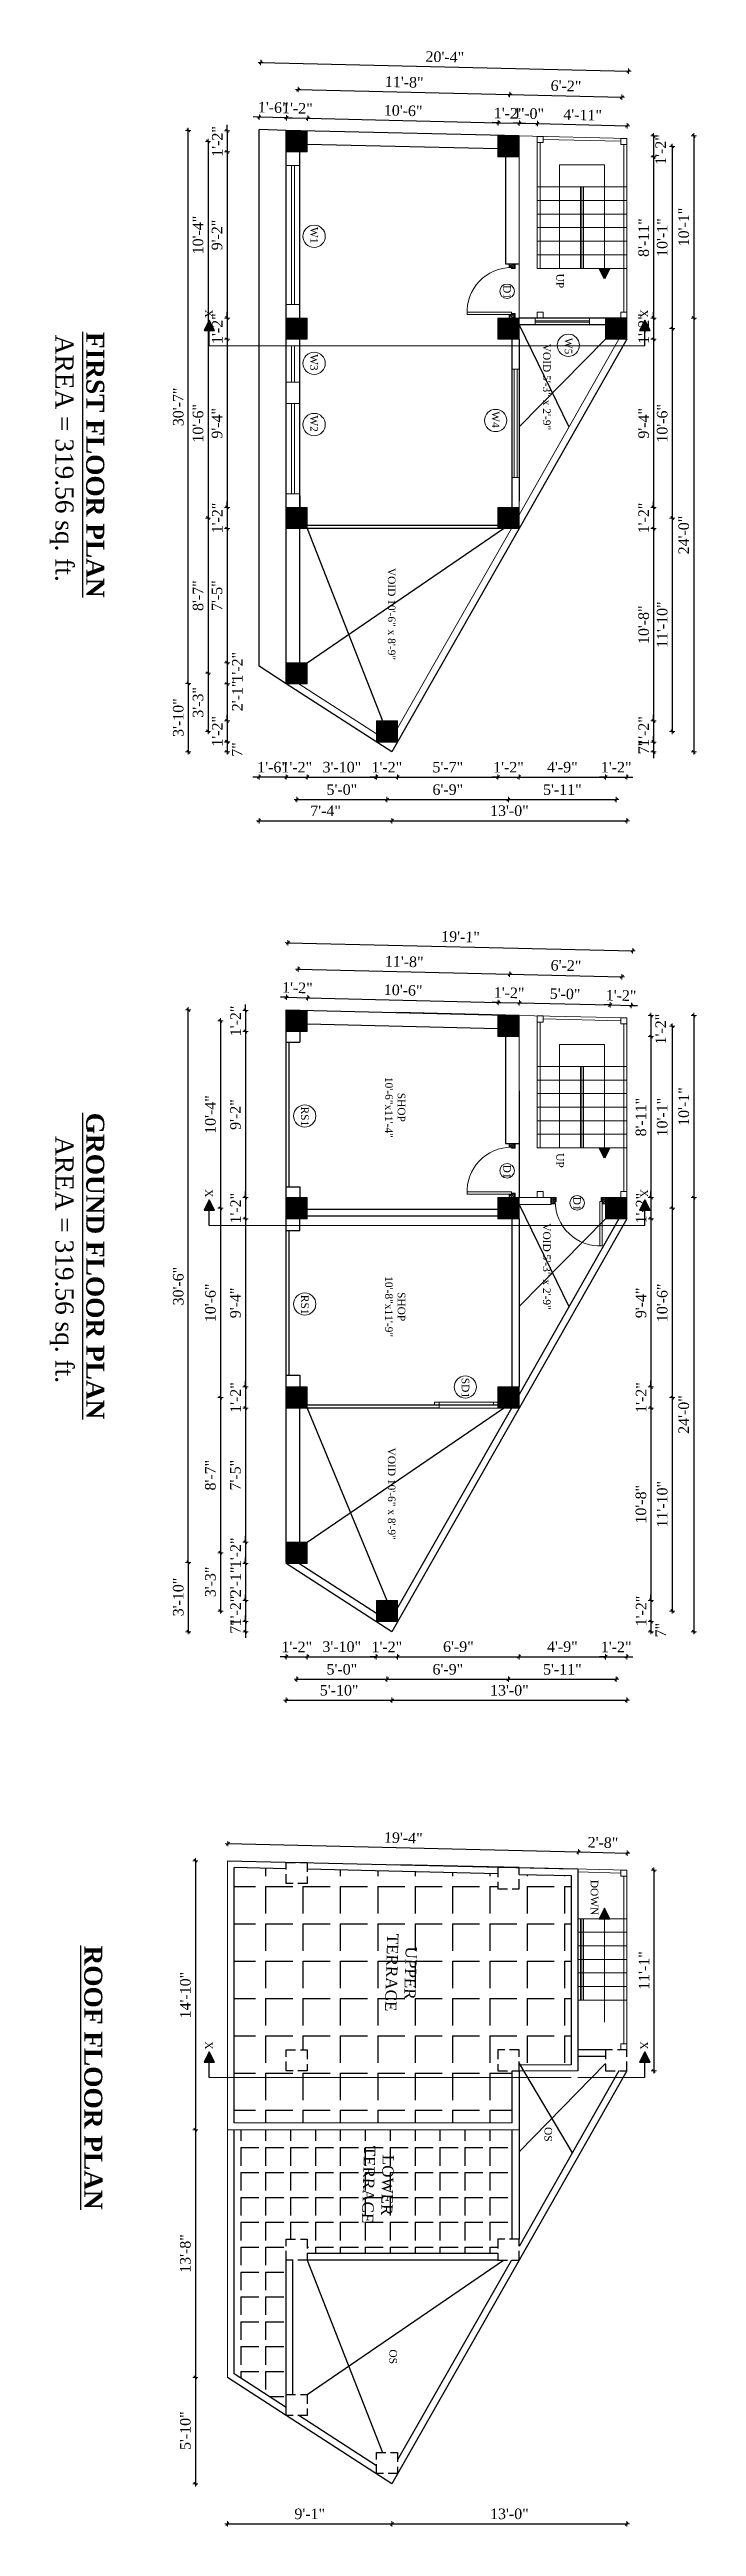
# Model space of a CAD drawing. Header units: inches. Extents: x 151827 to 346502, y -56182 to -23217.
# Drawn here: x 166404 to 166833, y -24974 to -23331 of the extents above; entities that cross this region are included whole.
import ezdxf

# ---------------------------------------------------------------- set-up
doc = ezdxf.new("R2010")
doc.units = ezdxf.units.IN
doc.header["$LTSCALE"] = 5
doc.header["$MEASUREMENT"] = 0
doc.linetypes.add('HIDDEN', pattern=[0.375, 0.25, -0.125])
for name, color, linetype, lineweight in [('A-WALL', 7, 'Continuous', 9), ('Dimension', 7, 'Continuous', 18), ('DOOR', 62, 'Continuous', 0), ('Dw', 2, 'Continuous', 18)]:
    doc.layers.add(name, color=color, linetype=linetype, lineweight=lineweight)
doc.layers.add('dim line', color=7, linetype='Continuous', lineweight=15, true_color=0xfab2b2)
doc.layers.add('TEXT', color=6, linetype='Continuous')
doc.layers.add('WALL', color=7, linetype='Continuous')
doc.styles.add('ordinary', font='times.ttf')
doc.dimstyles.new('Copy of 96', dxfattribs={"dimtxt": 7, "dimasz": 4, "dimexe": 0.5, "dimexo": 0.5, "dimgap": 3, "dimtad": 1, "dimdec": 1, "dimzin": 11, "dimdsep": 46, "dimlunit": 4, "dimtxsty": 'ordinary', "dimblk": 'OBLIQUE', "dimcen": 0.09, "dimse1": 1, "dimse2": 1, "dimclrt": 6, "dimazin": 0, "dimtfac": 1, "dimtdec": 1, "dimtix": 1, "dimtmove": 2, "dimatfit": 3, "dimldrblk": 'leader', "dimfxl": 0.5, "dimfxlon": 1, "dimtolj": 1, "dimtzin": 0, "dimarcsym": 0})

msp = doc.modelspace()

# ---------------------------------------------------------------- texts
at = {"layer": 'TEXT', "style": 'ordinary'}
for s, p in [('W1', (166577, -23449.1, -72.7)), ('D1', (166704.9, -23487.6, -72.7)), ('UP', (166740, -23480, -72.7)), ('X', (166507.2, -23503.8, -72.7)), ('X', (166795.7, -23503.8, -72.7)), ('VOID 5\'-3" x 2\'-9"', (166731.2, -23526.5, -72.7)), ('W5', (166745.6, -23522.6, -72.7)), ('W3', (166577, -23533.4, -72.7)), ('W2', (166577, -23574, -72.7)), ('W4', (166697.3, -23571.3, -72.7)), ('VOID 10\'-6" x 8\'-9"', (166628.4, -23675.2, -72.7)), ('RS1', (166570.9, -24032.5, -72.7)), ('UP', (166740, -24063.4, -72.7)), ('D1', (166704.9, -24071, -72.7)), ('X', (166507.2, -24087.3, -72.7)), ('D1', (166751.3, -24092.3, -72.7)), ('X', (166795.7, -24087.3, -72.7)), ('VOID 5\'-3" x 2\'-9"', (166731.2, -24109.9, -72.7)), ('RS1', (166570.9, -24157.4, -72.7)), ('SD1', (166677.3, -24212.4, -72.7)), ('VOID 10\'-6" x 8\'-9"', (166628.4, -24258.7, -72.7)), ('DOWN', (166762.8, -24545.4, -72.7)), ('X', (166507.2, -24652.5, -72.7)), ('X', (166795.7, -24652.5, -72.7)), ('OS', (166732.2, -24709.4, -72.7)), ('OS', (166629.4, -24856.9, -72.7))]:
    msp.add_text(s, height=5, rotation=270, dxfattribs=at).set_placement(p)
at = {"layer": 'TEXT', "char_height": 12, "width": 219.815, "attachment_point": 8, "rotation": 270, "style": 'ordinary'}
for s, insert in [('AREA = 319.56 sq. ft.', (166404.2, -23602.5, -72.7)), ('{\\fTimes New Roman|b1|i0|c0|p18;\\LFIRST FLOOR PLAN}', (166428.3, -23606.8, -72.7)), ('AREA = 319.56 sq. ft.', (166404.2, -24134, -72.7)), ('{\\fTimes New Roman|b1|i0|c0|p18;\\LGROUND FLOOR PLAN}', (166428.3, -24138.3, -72.7)), ('{\\fTimes New Roman|b1|i0|c0|p18;\\LROOF FLOOR PLAN}', (166427, -24676.6, -72.7))]:
    msp.add_mtext(s, dxfattribs=dict(at, insert=insert))
at = {"layer": 'TEXT', "attachment_point": 8, "style": 'ordinary'}
for s, insert, char_height, rotation in [('SHOP\\P10\'-6"x11\'-4"', (166626.5, -24033, -72.7), 5, 270), ('SHOP\\P10\'-8"x11\'-9"', (166626.5, -24165.2, -72.7), 5, 270), ('UPPER\\PTERRACE', (166627.1, -24606.8, -72.7), 7.5, 268.2896), ('LOWER\\PTERRACE', (166611.8, -24747.4, -72.7), 7.5, 268.2896)]:
    msp.add_mtext_dynamic_manual_height_columns(s, width=101.569, gutter_width=1720.7, heights=[0], dxfattribs=dict(at, insert=insert, char_height=char_height, rotation=rotation))

# ---------------------------------------------------------------- blocks, each defined once
blk = doc.blocks.new('oblique')
at = {"color": 0, "lineweight": -2}
blk.add_line((0.25, 0.25), (-0.25, -0.25), dxfattribs=at)
at = {"layer": 'dim line', "lineweight": 9}
for p, q in [((-0.4375, 0), (0.4375, 0)), ((0, 0.4375), (0, -0.4375))]:
    blk.add_line(p, q, dxfattribs=at)
blk = doc.blocks.new('*D2572')
at = {"layer": 'A-WALL', "color": 0, "lineweight": -2, "ltscale": 5, "transparency": 16777216}
blk.add_line((166500.8, -24532.7), (166500.8, -24711.2), dxfattribs=at)
at = {"layer": 'Defpoints', "color": 0, "ltscale": 5, "transparency": 16777216}
for p in [(166522, -24532.7, -72.7), (166500.8, -24711.2), (166522, -24711.2, -72.7)]:
    blk.add_point(p, dxfattribs=at)
at = {"layer": 'A-WALL', "color": 0, "lineweight": -2, "ltscale": 5, "transparency": 16777216, "xscale": 4, "yscale": 4, "zscale": 4}
for p, rotation in [((166500.8, -24532.7), 90), ((166500.8, -24711.2), 270)]:
    blk.add_blockref('oblique', p, dxfattribs=dict(at, rotation=rotation))
at = {"layer": 'A-WALL', "color": 6, "ltscale": 5, "transparency": 16777216, "insert": (166494.2, -24621.9), "char_height": 7, "attachment_point": 5, "rotation": 90, "style": 'ordinary'}
blk.add_mtext('\\A1;14\'-10"', dxfattribs=at)
blk = doc.blocks.new('_OBLIQUE')
at = {"color": 0, "linetype": 'ByBlock'}
blk.add_line((-0.5, -0.5), (0.5, 0.5), dxfattribs=at)
blk = doc.blocks.new('leader')
at = {"layer": 'Dimension'}
for p, q in [((0, -4.33), (0, 4.33)), ((-4.42, 0), (4.42, 0))]:
    blk.add_line(p, q, dxfattribs=at)
blk = doc.blocks.new('*D2681')
at = {"layer": 'A-WALL', "color": 0, "lineweight": -2, "ltscale": 5, "transparency": 16777216}
blk.add_line((166500.8, -24711.2), (166500.8, -24875.5), dxfattribs=at)
at = {"layer": 'Defpoints', "color": 0, "ltscale": 5, "transparency": 16777216}
for p in [(166522, -24711.2, -72.7), (166500.8, -24875.5), (166522, -24875.5, -72.7)]:
    blk.add_point(p, dxfattribs=at)
at = {"layer": 'A-WALL', "color": 0, "lineweight": -2, "ltscale": 5, "transparency": 16777216, "xscale": 4, "yscale": 4, "zscale": 4}
for p, rotation in [((166500.8, -24711.2), 90), ((166500.8, -24875.5), 270)]:
    blk.add_blockref('oblique', p, dxfattribs=dict(at, rotation=rotation))
at = {"layer": 'A-WALL', "color": 6, "ltscale": 5, "transparency": 16777216, "insert": (166494.2, -24793.3), "char_height": 7, "attachment_point": 5, "rotation": 90, "style": 'ordinary'}
blk.add_mtext('\\A1;13\'-8"', dxfattribs=at)
blk = doc.blocks.new('*D2682')
at = {"layer": 'A-WALL', "color": 0, "lineweight": -2, "ltscale": 5, "transparency": 16777216}
blk.add_line((166500.8, -24875.5), (166500.8, -24946), dxfattribs=at)
at = {"layer": 'Defpoints', "color": 0, "ltscale": 5, "transparency": 16777216}
for p in [(166522, -24875.5, -72.7), (166500.8, -24946), (166631.1, -24946, -72.7)]:
    blk.add_point(p, dxfattribs=at)
at = {"layer": 'A-WALL', "color": 0, "lineweight": -2, "ltscale": 5, "transparency": 16777216, "xscale": 4, "yscale": 4, "zscale": 4}
for p, rotation in [((166500.8, -24875.5), 90), ((166500.8, -24946), 270)]:
    blk.add_blockref('oblique', p, dxfattribs=dict(at, rotation=rotation))
at = {"layer": 'A-WALL', "color": 6, "ltscale": 5, "transparency": 16777216, "insert": (166494.2, -24910.8), "char_height": 7, "attachment_point": 5, "rotation": 90, "style": 'ordinary'}
blk.add_mtext('\\A1;5\'-10"', dxfattribs=at)
blk = doc.blocks.new('*D2573')
at = {"layer": 'A-WALL', "color": 0, "lineweight": -2, "ltscale": 5, "transparency": 16777216}
blk.add_line((166522.3, -24521.4), (166754.6, -24526.9), dxfattribs=at)
at = {"layer": 'Defpoints', "color": 0, "ltscale": 5, "transparency": 16777216}
for p in [(166754.6, -24526.9), (166522, -24532.7, -72.7), (166754.3, -24538.2, -72.7)]:
    blk.add_point(p, dxfattribs=at)
at = {"layer": 'A-WALL', "color": 0, "lineweight": -2, "ltscale": 5, "transparency": 16777216, "xscale": 4, "yscale": 4, "zscale": 4}
for p, rotation in [((166522.3, -24521.4), 178.6423816931951), ((166754.6, -24526.9), 358.6423816931951)]:
    blk.add_blockref('oblique', p, dxfattribs=dict(at, rotation=rotation))
at = {"layer": 'A-WALL', "color": 6, "ltscale": 5, "transparency": 16777216, "insert": (166638.6, -24517.6), "char_height": 7, "attachment_point": 5, "rotation": 358.6424, "style": 'ordinary'}
blk.add_mtext('\\A1;19\'-4"', dxfattribs=at)
blk = doc.blocks.new('*D2683')
at = {"layer": 'A-WALL', "color": 0, "lineweight": -2, "ltscale": 5, "transparency": 16777216}
blk.add_line((166754.6, -24526.9), (166787, -24527.7), dxfattribs=at)
at = {"layer": 'Defpoints', "color": 0, "ltscale": 5, "transparency": 16777216}
for p in [(166787, -24527.7), (166754.3, -24538.2, -72.7), (166786.7, -24539, -72.7)]:
    blk.add_point(p, dxfattribs=at)
at = {"layer": 'A-WALL', "color": 0, "lineweight": -2, "ltscale": 5, "transparency": 16777216, "xscale": 4, "yscale": 4, "zscale": 4}
for p, rotation in [((166754.6, -24526.9), 178.6423816933723), ((166787, -24527.7), 358.6423816933723)]:
    blk.add_blockref('oblique', p, dxfattribs=dict(at, rotation=rotation))
at = {"layer": 'A-WALL', "color": 6, "ltscale": 5, "transparency": 16777216, "insert": (166770.9, -24520.7), "char_height": 7, "attachment_point": 5, "rotation": 358.6424, "style": 'ordinary'}
blk.add_mtext('\\A1;2\'-8"', dxfattribs=at)
blk = doc.blocks.new('*D2587')
at = {"layer": 'A-WALL', "color": 0, "lineweight": -2, "ltscale": 5, "transparency": 16777216}
blk.add_line((166804.6, -24539), (166804.6, -24672.2), dxfattribs=at)
at = {"layer": 'Defpoints', "color": 0, "ltscale": 5, "transparency": 16777216}
for p in [(166786.7, -24539, -72.7), (166786.7, -24672.2, -72.7), (166804.6, -24672.2)]:
    blk.add_point(p, dxfattribs=at)
at = {"layer": 'A-WALL', "color": 0, "lineweight": -2, "ltscale": 5, "transparency": 16777216, "xscale": 4, "yscale": 4, "zscale": 4}
for p, rotation in [((166804.6, -24539), 90), ((166804.6, -24672.2), 270)]:
    blk.add_blockref('oblique', p, dxfattribs=dict(at, rotation=rotation))
at = {"layer": 'A-WALL', "color": 6, "ltscale": 5, "transparency": 16777216, "insert": (166798.1, -24605.6), "char_height": 7, "attachment_point": 5, "rotation": 90, "style": 'ordinary'}
blk.add_mtext('\\A1;11\'-1"', dxfattribs=at)
blk = doc.blocks.new('*D2588')
at = {"layer": 'A-WALL', "color": 0, "lineweight": -2, "ltscale": 5, "transparency": 16777216}
blk.add_line((166522, -24972.6), (166631.1, -24972.6), dxfattribs=at)
at = {"layer": 'Defpoints', "color": 0, "ltscale": 5, "transparency": 16777216}
for p in [(166522, -24875.5, -72.7), (166631.1, -24946, -72.7), (166631.1, -24972.6)]:
    blk.add_point(p, dxfattribs=at)
at = {"layer": 'A-WALL', "color": 0, "lineweight": -2, "ltscale": 5, "transparency": 16777216, "xscale": 4, "yscale": 4, "zscale": 4, "rotation": 180}
blk.add_blockref('oblique', (166522, -24972.6), dxfattribs=at)
at = {"layer": 'A-WALL', "color": 0, "lineweight": -2, "ltscale": 5, "transparency": 16777216, "xscale": 4, "yscale": 4, "zscale": 4}
blk.add_blockref('oblique', (166631.1, -24972.6), dxfattribs=at)
at = {"layer": 'A-WALL', "color": 6, "ltscale": 5, "transparency": 16777216, "insert": (166576.6, -24966), "char_height": 7, "attachment_point": 5, "style": 'ordinary'}
blk.add_mtext('\\A1;9\'-1"', dxfattribs=at)
blk = doc.blocks.new('*D2589')
at = {"layer": 'A-WALL', "color": 0, "lineweight": -2, "ltscale": 5, "transparency": 16777216}
blk.add_line((166631.1, -24972.6), (166786.7, -24972.6), dxfattribs=at)
at = {"layer": 'Defpoints', "color": 0, "ltscale": 5, "transparency": 16777216}
for p in [(166786.7, -24672.2, -72.7), (166631.1, -24946, -72.7), (166786.7, -24972.6)]:
    blk.add_point(p, dxfattribs=at)
at = {"layer": 'A-WALL', "color": 0, "lineweight": -2, "ltscale": 5, "transparency": 16777216, "xscale": 4, "yscale": 4, "zscale": 4, "rotation": 180}
blk.add_blockref('oblique', (166631.1, -24972.6), dxfattribs=at)
at = {"layer": 'A-WALL', "color": 0, "lineweight": -2, "ltscale": 5, "transparency": 16777216, "xscale": 4, "yscale": 4, "zscale": 4}
blk.add_blockref('oblique', (166786.7, -24972.6), dxfattribs=at)
at = {"layer": 'A-WALL', "color": 6, "ltscale": 5, "transparency": 16777216, "insert": (166708.9, -24966), "char_height": 7, "attachment_point": 5, "style": 'ordinary'}
blk.add_mtext('\\A1;13\'-0"', dxfattribs=at)
blk = doc.blocks.new('A$C27B36B59')
at = {"layer": 'DOOR'}
for p, q in [((0, 4), (0, 0)), ((2.5, 4), (0, 4)), ((0, 0), (3, 0)), ((2.5, 2.5), (2.5, 4)), ((3, 2.5), (2.5, 2.5)), ((3, 0), (3, 2.5))]:
    blk.add_line(p, q, dxfattribs=at)
for centre, radius, start, end in [((-1.4, -0.5), 4.75, 22.1411, 72.838), ((1.3, 2.1), 1.64, 45.138, 144.8948), ((2.2, 0.3), 2.49, 83.3149, 152.658), ((0.1, 0.4), 2.05, 349.4875, 93.6805), ((2, -0.5), 2.01, 58.7447, 166.495), ((-0.1, 0.3), 1.13, 343.542, 86.947), ((2.1, -0.4), 1.17, 38.2816, 160.1519)]:
    blk.add_arc(centre, radius, start, end, dxfattribs=at)
blk = doc.blocks.new('D2')
at = {"layer": 'DOOR'}
for p, q in [((74474, 24047.6), (74474, 24018.1)), ((74474, 24047.6), (74475.5, 24047.6)), ((74475.5, 24047.6), (74475.5, 24018.1))]:
    blk.add_line(p, q, dxfattribs=at)
blk.add_arc((74474, 24047.6), 29.5, 180, 272.9146, dxfattribs=at)
at = {"layer": 'DOOR', "xscale": -1, "rotation": 180}
blk.add_blockref('A$C27B36B59', (74442, 24050.1), dxfattribs=at)
at = {"layer": 'DOOR', "rotation": 180}
blk.add_blockref('A$C27B36B59', (74478, 24050.1), dxfattribs=at)
blk = doc.blocks.new('*D2637')
at = {"layer": 'A-WALL', "color": 0, "lineweight": -2, "ltscale": 50, "transparency": 16777216}
for p, q in [((166534, -23968.7), (166534, -23964.7)), ((166534, -23968.7), (166534, -23982.7)), ((166534, -23982.7), (166534, -23986.7))]:
    blk.add_line(p, q, dxfattribs=at)
at = {"layer": 'Defpoints', "color": 0, "ltscale": 50, "transparency": 16777216}
for p in [(166561, -23968.7), (166534, -23982.7), (166561, -23982.7)]:
    blk.add_point(p, dxfattribs=at)
at = {"layer": 'A-WALL', "color": 0, "lineweight": -2, "ltscale": 50, "transparency": 16777216, "xscale": 4, "yscale": 4, "zscale": 4}
for p, rotation in [((166534, -23968.7), 270), ((166534, -23982.7), 90)]:
    blk.add_blockref('oblique', p, dxfattribs=dict(at, rotation=rotation))
at = {"layer": 'A-WALL', "color": 6, "ltscale": 50, "transparency": 16777216, "insert": (166527.5, -23975.7), "char_height": 7, "attachment_point": 5, "rotation": 90, "style": 'ordinary'}
blk.add_mtext('\\A1;1\'-2"', dxfattribs=at)
blk = doc.blocks.new('*D2638')
at = {"layer": 'A-WALL', "color": 0, "lineweight": -2, "ltscale": 5, "transparency": 16777216}
blk.add_line((166534, -23982.7), (166534, -24092.9), dxfattribs=at)
at = {"layer": 'Defpoints', "color": 0, "ltscale": 5, "transparency": 16777216}
for p in [(166561, -23982.7), (166534, -24092.9), (166561, -24092.9)]:
    blk.add_point(p, dxfattribs=at)
at = {"layer": 'A-WALL', "color": 0, "lineweight": -2, "ltscale": 5, "transparency": 16777216, "xscale": 4, "yscale": 4, "zscale": 4}
for p, rotation in [((166534, -23982.7), 90), ((166534, -24092.9), 270)]:
    blk.add_blockref('oblique', p, dxfattribs=dict(at, rotation=rotation))
at = {"layer": 'A-WALL', "color": 6, "ltscale": 5, "transparency": 16777216, "insert": (166527.4, -24037.8), "char_height": 7, "attachment_point": 5, "rotation": 90, "style": 'ordinary'}
blk.add_mtext('\\A1;9\'-2"', dxfattribs=at)
blk = doc.blocks.new('*D2639')
at = {"layer": 'A-WALL', "color": 0, "lineweight": -2, "ltscale": 5, "transparency": 16777216}
for p, q in [((166534, -24092.9), (166534, -24088.9)), ((166534, -24092.9), (166534, -24106.9)), ((166534, -24106.9), (166534, -24110.9))]:
    blk.add_line(p, q, dxfattribs=at)
at = {"layer": 'Defpoints', "color": 0, "ltscale": 5, "transparency": 16777216}
for p in [(166561, -24092.9), (166534, -24106.9), (166561, -24106.9)]:
    blk.add_point(p, dxfattribs=at)
at = {"layer": 'A-WALL', "color": 0, "lineweight": -2, "ltscale": 5, "transparency": 16777216, "xscale": 4, "yscale": 4, "zscale": 4}
for p, rotation in [((166534, -24092.9), 270), ((166534, -24106.9), 90)]:
    blk.add_blockref('oblique', p, dxfattribs=dict(at, rotation=rotation))
at = {"layer": 'A-WALL', "color": 6, "ltscale": 5, "transparency": 16777216, "insert": (166527.5, -24099.9), "char_height": 7, "attachment_point": 5, "rotation": 90, "style": 'ordinary'}
blk.add_mtext('\\A1;1\'-2"', dxfattribs=at)
blk = doc.blocks.new('*D2640')
at = {"layer": 'A-WALL', "color": 0, "lineweight": -2, "ltscale": 5, "transparency": 16777216}
blk.add_line((166534, -24106.9), (166534, -24218.5), dxfattribs=at)
at = {"layer": 'Defpoints', "color": 0, "ltscale": 5, "transparency": 16777216}
for p in [(166561, -24106.9), (166534, -24218.5), (166561, -24218.5)]:
    blk.add_point(p, dxfattribs=at)
at = {"layer": 'A-WALL', "color": 0, "lineweight": -2, "ltscale": 5, "transparency": 16777216, "xscale": 4, "yscale": 4, "zscale": 4}
for p, rotation in [((166534, -24106.9), 90), ((166534, -24218.5), 270)]:
    blk.add_blockref('oblique', p, dxfattribs=dict(at, rotation=rotation))
at = {"layer": 'A-WALL', "color": 6, "ltscale": 5, "transparency": 16777216, "insert": (166527.4, -24162.7), "char_height": 7, "attachment_point": 5, "rotation": 90, "style": 'ordinary'}
blk.add_mtext('\\A1;9\'-4"', dxfattribs=at)
blk = doc.blocks.new('*D2641')
at = {"layer": 'A-WALL', "color": 0, "lineweight": -2, "ltscale": 5, "transparency": 16777216}
for p, q in [((166534, -24218.5), (166534, -24214.5)), ((166534, -24218.5), (166534, -24232.5)), ((166534, -24232.5), (166534, -24236.5))]:
    blk.add_line(p, q, dxfattribs=at)
at = {"layer": 'Defpoints', "color": 0, "ltscale": 5, "transparency": 16777216}
for p in [(166534, -24232.5), (166561, -24218.5), (166561, -24232.5)]:
    blk.add_point(p, dxfattribs=at)
at = {"layer": 'A-WALL', "color": 0, "lineweight": -2, "ltscale": 5, "transparency": 16777216, "xscale": 4, "yscale": 4, "zscale": 4}
for p, rotation in [((166534, -24218.5), 270), ((166534, -24232.5), 90)]:
    blk.add_blockref('oblique', p, dxfattribs=dict(at, rotation=rotation))
at = {"layer": 'A-WALL', "color": 6, "ltscale": 5, "transparency": 16777216, "insert": (166527.5, -24225.5), "char_height": 7, "attachment_point": 5, "rotation": 90, "style": 'ordinary'}
blk.add_mtext('\\A1;1\'-2"', dxfattribs=at)
blk = doc.blocks.new('*D2642')
at = {"layer": 'A-WALL', "color": 0, "lineweight": -2, "ltscale": 5, "transparency": 16777216}
blk.add_line((166534, -24232.5), (166534, -24321.5), dxfattribs=at)
at = {"layer": 'Defpoints', "color": 0, "ltscale": 5, "transparency": 16777216}
for p in [(166561, -24232.5), (166534, -24321.5), (166561, -24321.5)]:
    blk.add_point(p, dxfattribs=at)
at = {"layer": 'A-WALL', "color": 0, "lineweight": -2, "ltscale": 5, "transparency": 16777216, "xscale": 4, "yscale": 4, "zscale": 4}
for p, rotation in [((166534, -24232.5), 90), ((166534, -24321.5), 270)]:
    blk.add_blockref('oblique', p, dxfattribs=dict(at, rotation=rotation))
at = {"layer": 'A-WALL', "color": 6, "ltscale": 5, "transparency": 16777216, "insert": (166527.4, -24277), "char_height": 7, "attachment_point": 5, "rotation": 90, "style": 'ordinary'}
blk.add_mtext('\\A1;7\'-5"', dxfattribs=at)
blk = doc.blocks.new('*D2643')
at = {"layer": 'A-WALL', "color": 0, "lineweight": -2, "ltscale": 5, "transparency": 16777216}
for p, q in [((166534, -24360.1), (166534, -24356.1)), ((166534, -24360.1), (166534, -24374.1)), ((166534, -24374.1), (166534, -24378.1))]:
    blk.add_line(p, q, dxfattribs=at)
at = {"layer": 'Defpoints', "color": 0, "ltscale": 5, "transparency": 16777216}
for p in [(166620.8, -24360.1), (166534, -24374.1), (166620.8, -24374.1)]:
    blk.add_point(p, dxfattribs=at)
at = {"layer": 'A-WALL', "color": 0, "lineweight": -2, "ltscale": 5, "transparency": 16777216, "xscale": 4, "yscale": 4, "zscale": 4}
for p, rotation in [((166534, -24360.1), 270), ((166534, -24374.1), 90)]:
    blk.add_blockref('oblique', p, dxfattribs=dict(at, rotation=rotation))
at = {"layer": 'A-WALL', "color": 6, "ltscale": 5, "transparency": 16777216, "insert": (166527.5, -24367.1), "char_height": 7, "attachment_point": 5, "rotation": 90, "style": 'ordinary'}
blk.add_mtext('\\A1;1\'-2"', dxfattribs=at)
blk = doc.blocks.new('*D2644')
at = {"layer": 'A-WALL', "color": 0, "lineweight": -2, "ltscale": 5, "transparency": 16777216}
blk.add_line((166517.4, -23975.7), (166517.4, -24099.9), dxfattribs=at)
at = {"layer": 'Defpoints', "color": 0, "ltscale": 5, "transparency": 16777216}
for p in [(166568, -23975.7), (166517.4, -24099.9), (166568, -24099.9)]:
    blk.add_point(p, dxfattribs=at)
at = {"layer": 'A-WALL', "color": 0, "lineweight": -2, "ltscale": 5, "transparency": 16777216, "xscale": 4, "yscale": 4, "zscale": 4}
for p, rotation in [((166517.4, -23975.7), 90), ((166517.4, -24099.9), 270)]:
    blk.add_blockref('oblique', p, dxfattribs=dict(at, rotation=rotation))
at = {"layer": 'A-WALL', "color": 6, "ltscale": 5, "transparency": 16777216, "insert": (166510.8, -24037.8), "char_height": 7, "attachment_point": 5, "rotation": 90, "style": 'ordinary'}
blk.add_mtext('\\A1;10\'-4"', dxfattribs=at)
blk = doc.blocks.new('*D2645')
at = {"layer": 'A-WALL', "color": 0, "lineweight": -2, "ltscale": 5, "transparency": 16777216}
blk.add_line((166517.4, -24225.5), (166517.4, -24328.5), dxfattribs=at)
at = {"layer": 'Defpoints', "color": 0, "ltscale": 5, "transparency": 16777216}
for p in [(166568, -24225.5), (166517.4, -24328.5), (166568, -24328.5)]:
    blk.add_point(p, dxfattribs=at)
at = {"layer": 'A-WALL', "color": 0, "lineweight": -2, "ltscale": 5, "transparency": 16777216, "xscale": 4, "yscale": 4, "zscale": 4}
for p, rotation in [((166517.4, -24225.5), 90), ((166517.4, -24328.5), 270)]:
    blk.add_blockref('oblique', p, dxfattribs=dict(at, rotation=rotation))
at = {"layer": 'A-WALL', "color": 6, "ltscale": 5, "transparency": 16777216, "insert": (166510.8, -24277), "char_height": 7, "attachment_point": 5, "rotation": 90, "style": 'ordinary'}
blk.add_mtext('\\A1;8\'-7"', dxfattribs=at)
blk = doc.blocks.new('*D2432')
at = {"layer": 'A-WALL', "color": 0, "lineweight": -2, "ltscale": 5, "transparency": 16777216}
blk.add_line((166517.4, -24099.9), (166517.4, -24225.5), dxfattribs=at)
at = {"layer": 'Defpoints', "color": 0, "ltscale": 5, "transparency": 16777216}
for p in [(166568, -24099.9), (166517.4, -24225.5), (166568, -24225.5)]:
    blk.add_point(p, dxfattribs=at)
at = {"layer": 'A-WALL', "color": 0, "lineweight": -2, "ltscale": 5, "transparency": 16777216, "xscale": 4, "yscale": 4, "zscale": 4}
for p, rotation in [((166517.4, -24099.9), 90), ((166517.4, -24225.5), 270)]:
    blk.add_blockref('oblique', p, dxfattribs=dict(at, rotation=rotation))
at = {"layer": 'A-WALL', "color": 6, "ltscale": 5, "transparency": 16777216, "insert": (166510.8, -24162.7), "char_height": 7, "attachment_point": 5, "rotation": 90, "style": 'ordinary'}
blk.add_mtext('\\A1;10\'-6"', dxfattribs=at)
blk = doc.blocks.new('*D2646')
at = {"layer": 'A-WALL', "color": 0, "lineweight": -2, "ltscale": 5, "transparency": 16777216}
blk.add_line((166517.4, -24328.5), (166517.4, -24367.1), dxfattribs=at)
at = {"layer": 'Defpoints', "color": 0, "ltscale": 5, "transparency": 16777216}
for p in [(166568, -24328.5), (166517.4, -24367.1), (166627.8, -24367.1)]:
    blk.add_point(p, dxfattribs=at)
at = {"layer": 'A-WALL', "color": 0, "lineweight": -2, "ltscale": 5, "transparency": 16777216, "xscale": 4, "yscale": 4, "zscale": 4}
for p, rotation in [((166517.4, -24328.5), 90), ((166517.4, -24367.1), 270)]:
    blk.add_blockref('oblique', p, dxfattribs=dict(at, rotation=rotation))
at = {"layer": 'A-WALL', "color": 6, "ltscale": 5, "transparency": 16777216, "insert": (166510.8, -24347.8), "char_height": 7, "attachment_point": 5, "rotation": 90, "style": 'ordinary'}
blk.add_mtext('\\A1;3\'-3"', dxfattribs=at)
blk = doc.blocks.new('*D2647')
at = {"layer": 'A-WALL', "color": 0, "lineweight": -2, "ltscale": 5, "transparency": 16777216}
blk.add_line((166496.1, -24334.9), (166496.1, -23968.4), dxfattribs=at)
at = {"layer": 'Defpoints', "color": 0, "ltscale": 5, "transparency": 16777216}
for p in [(166496.1, -23968.4), (166561, -23968.4), (166561, -24334.9)]:
    blk.add_point(p, dxfattribs=at)
at = {"layer": 'A-WALL', "color": 0, "lineweight": -2, "ltscale": 5, "transparency": 16777216, "xscale": 4, "yscale": 4, "zscale": 4}
for p, rotation in [((166496.1, -23968.4), 90), ((166496.1, -24334.9), 270)]:
    blk.add_blockref('oblique', p, dxfattribs=dict(at, rotation=rotation))
at = {"layer": 'A-WALL', "color": 6, "ltscale": 5, "transparency": 16777216, "insert": (166489.5, -24151.6), "char_height": 7, "attachment_point": 5, "rotation": 90, "style": 'ordinary'}
blk.add_mtext('\\A1;30\'-6"', dxfattribs=at)
blk = doc.blocks.new('*D2654')
at = {"layer": 'A-WALL', "color": 0, "lineweight": -2, "ltscale": 5, "transparency": 16777216}
blk.add_line((166496.1, -24334.9), (166496.1, -24380.8), dxfattribs=at)
at = {"layer": 'Defpoints', "color": 0, "ltscale": 5, "transparency": 16777216}
for p in [(166561, -24334.9), (166496.1, -24380.8), (166631.1, -24380.8)]:
    blk.add_point(p, dxfattribs=at)
at = {"layer": 'A-WALL', "color": 0, "lineweight": -2, "ltscale": 5, "transparency": 16777216, "xscale": 4, "yscale": 4, "zscale": 4}
for p, rotation in [((166496.1, -24334.9), 90), ((166496.1, -24380.8), 270)]:
    blk.add_blockref('oblique', p, dxfattribs=dict(at, rotation=rotation))
at = {"layer": 'A-WALL', "color": 6, "ltscale": 5, "transparency": 16777216, "insert": (166489.5, -24357.8), "char_height": 7, "attachment_point": 5, "rotation": 90, "style": 'ordinary'}
blk.add_mtext('\\A1;3\'-10"', dxfattribs=at)
blk = doc.blocks.new('*D2655')
at = {"layer": 'A-WALL', "color": 0, "lineweight": -2, "ltscale": 5, "transparency": 16777216}
for p, q in [((166561, -24397.4), (166557, -24397.4)), ((166561, -24397.4), (166575, -24397.4)), ((166575, -24397.4), (166579, -24397.4))]:
    blk.add_line(p, q, dxfattribs=at)
at = {"layer": 'Defpoints', "color": 0, "ltscale": 5, "transparency": 16777216}
for p in [(166561, -24335.5), (166575, -24335.5), (166575, -24397.4)]:
    blk.add_point(p, dxfattribs=at)
at = {"layer": 'A-WALL', "color": 0, "lineweight": -2, "ltscale": 5, "transparency": 16777216, "xscale": 4, "yscale": 4, "zscale": 4}
blk.add_blockref('oblique', (166561, -24397.4), dxfattribs=at)
at = {"layer": 'A-WALL', "color": 0, "lineweight": -2, "ltscale": 5, "transparency": 16777216, "xscale": 4, "yscale": 4, "zscale": 4, "rotation": 180}
blk.add_blockref('oblique', (166575, -24397.4), dxfattribs=at)
at = {"layer": 'A-WALL', "color": 6, "ltscale": 5, "transparency": 16777216, "insert": (166568, -24390.9), "char_height": 7, "attachment_point": 5, "style": 'ordinary'}
blk.add_mtext('\\A1;1\'-2"', dxfattribs=at)
blk = doc.blocks.new('*D2656')
at = {"layer": 'A-WALL', "color": 0, "lineweight": -2, "ltscale": 5, "transparency": 16777216}
blk.add_line((166575, -24397.4), (166620.6, -24397.4), dxfattribs=at)
at = {"layer": 'Defpoints', "color": 0, "ltscale": 5, "transparency": 16777216}
for p in [(166575, -24335.5), (166620.6, -24374), (166620.6, -24397.4)]:
    blk.add_point(p, dxfattribs=at)
at = {"layer": 'A-WALL', "color": 0, "lineweight": -2, "ltscale": 5, "transparency": 16777216, "xscale": 4, "yscale": 4, "zscale": 4, "rotation": 180}
blk.add_blockref('oblique', (166575, -24397.4), dxfattribs=at)
at = {"layer": 'A-WALL', "color": 0, "lineweight": -2, "ltscale": 5, "transparency": 16777216, "xscale": 4, "yscale": 4, "zscale": 4}
blk.add_blockref('oblique', (166620.6, -24397.4), dxfattribs=at)
at = {"layer": 'A-WALL', "color": 6, "ltscale": 5, "transparency": 16777216, "insert": (166597.8, -24390.8), "char_height": 7, "attachment_point": 5, "style": 'ordinary'}
blk.add_mtext('\\A1;3\'-10"', dxfattribs=at)
blk = doc.blocks.new('*D2657')
at = {"layer": 'A-WALL', "color": 0, "lineweight": -2, "ltscale": 5, "transparency": 16777216}
for p, q in [((166620.6, -24397.4), (166616.6, -24397.4)), ((166620.6, -24397.4), (166634.8, -24397.4)), ((166634.8, -24397.4), (166638.8, -24397.4))]:
    blk.add_line(p, q, dxfattribs=at)
at = {"layer": 'Defpoints', "color": 0, "ltscale": 5, "transparency": 16777216}
for p in [(166620.6, -24374), (166634.8, -24374.1), (166634.8, -24397.4)]:
    blk.add_point(p, dxfattribs=at)
at = {"layer": 'A-WALL', "color": 0, "lineweight": -2, "ltscale": 5, "transparency": 16777216, "xscale": 4, "yscale": 4, "zscale": 4}
blk.add_blockref('oblique', (166620.6, -24397.4), dxfattribs=at)
at = {"layer": 'A-WALL', "color": 0, "lineweight": -2, "ltscale": 5, "transparency": 16777216, "xscale": 4, "yscale": 4, "zscale": 4, "rotation": 180}
blk.add_blockref('oblique', (166634.8, -24397.4), dxfattribs=at)
at = {"layer": 'A-WALL', "color": 6, "ltscale": 5, "transparency": 16777216, "insert": (166627.7, -24390.9), "char_height": 7, "attachment_point": 5, "style": 'ordinary'}
blk.add_mtext('\\A1;1\'-2"', dxfattribs=at)
blk = doc.blocks.new('*D2658')
at = {"layer": 'A-WALL', "color": 0, "lineweight": -2, "ltscale": 5, "transparency": 16777216}
blk.add_line((166634.8, -24397.4), (166715.3, -24397.4), dxfattribs=at)
at = {"layer": 'Defpoints', "color": 0, "ltscale": 5, "transparency": 16777216}
for p in [(166715.3, -24232.5), (166634.8, -24360.1), (166715.3, -24397.4)]:
    blk.add_point(p, dxfattribs=at)
at = {"layer": 'A-WALL', "color": 0, "lineweight": -2, "ltscale": 5, "transparency": 16777216, "xscale": 4, "yscale": 4, "zscale": 4, "rotation": 180}
blk.add_blockref('oblique', (166634.8, -24397.4), dxfattribs=at)
at = {"layer": 'A-WALL', "color": 0, "lineweight": -2, "ltscale": 5, "transparency": 16777216, "xscale": 4, "yscale": 4, "zscale": 4}
blk.add_blockref('oblique', (166715.3, -24397.4), dxfattribs=at)
at = {"layer": 'A-WALL', "color": 6, "ltscale": 5, "transparency": 16777216, "insert": (166675.1, -24390.8), "char_height": 7, "attachment_point": 5, "style": 'ordinary'}
blk.add_mtext('\\A1;6\'-9"', dxfattribs=at)
blk = doc.blocks.new('*D2659')
at = {"layer": 'A-WALL', "color": 0, "lineweight": -2, "ltscale": 5, "transparency": 16777216}
blk.add_line((166715.3, -24397.4), (166772.7, -24397.4), dxfattribs=at)
at = {"layer": 'Defpoints', "color": 0, "ltscale": 5, "transparency": 16777216}
for p in [(166772.7, -24106.9), (166715.3, -24232.5), (166772.7, -24397.4)]:
    blk.add_point(p, dxfattribs=at)
at = {"layer": 'A-WALL', "color": 0, "lineweight": -2, "ltscale": 5, "transparency": 16777216, "xscale": 4, "yscale": 4, "zscale": 4, "rotation": 180}
blk.add_blockref('oblique', (166715.3, -24397.4), dxfattribs=at)
at = {"layer": 'A-WALL', "color": 0, "lineweight": -2, "ltscale": 5, "transparency": 16777216, "xscale": 4, "yscale": 4, "zscale": 4}
blk.add_blockref('oblique', (166772.7, -24397.4), dxfattribs=at)
at = {"layer": 'A-WALL', "color": 6, "ltscale": 5, "transparency": 16777216, "insert": (166744, -24390.8), "char_height": 7, "attachment_point": 5, "style": 'ordinary'}
blk.add_mtext('\\A1;4\'-9"', dxfattribs=at)
blk = doc.blocks.new('*D2660')
at = {"layer": 'A-WALL', "color": 0, "lineweight": -2, "ltscale": 5, "transparency": 16777216}
for p, q in [((166772.7, -24397.4), (166768.7, -24397.4)), ((166772.7, -24397.4), (166786.7, -24397.4)), ((166786.7, -24397.4), (166790.7, -24397.4))]:
    blk.add_line(p, q, dxfattribs=at)
at = {"layer": 'Defpoints', "color": 0, "ltscale": 5, "transparency": 16777216}
for p in [(166772.7, -24106.9), (166786.7, -24106.9), (166786.7, -24397.4)]:
    blk.add_point(p, dxfattribs=at)
at = {"layer": 'A-WALL', "color": 0, "lineweight": -2, "ltscale": 5, "transparency": 16777216, "xscale": 4, "yscale": 4, "zscale": 4}
blk.add_blockref('oblique', (166772.7, -24397.4), dxfattribs=at)
at = {"layer": 'A-WALL', "color": 0, "lineweight": -2, "ltscale": 5, "transparency": 16777216, "xscale": 4, "yscale": 4, "zscale": 4, "rotation": 180}
blk.add_blockref('oblique', (166786.7, -24397.4), dxfattribs=at)
at = {"layer": 'A-WALL', "color": 6, "ltscale": 5, "transparency": 16777216, "insert": (166779.7, -24390.9), "char_height": 7, "attachment_point": 5, "style": 'ordinary'}
blk.add_mtext('\\A1;1\'-2"', dxfattribs=at)
blk = doc.blocks.new('*D2526')
at = {"layer": 'A-WALL', "color": 0, "lineweight": -2, "ltscale": 5, "transparency": 16777216}
blk.add_line((166568, -24412.3), (166627.8, -24412.3), dxfattribs=at)
at = {"layer": 'Defpoints', "color": 0, "ltscale": 5, "transparency": 16777216}
for p in [(166568, -24328.5), (166627.8, -24367.1), (166627.8, -24412.3)]:
    blk.add_point(p, dxfattribs=at)
at = {"layer": 'A-WALL', "color": 0, "lineweight": -2, "ltscale": 5, "transparency": 16777216, "xscale": 4, "yscale": 4, "zscale": 4, "rotation": 180}
blk.add_blockref('oblique', (166568, -24412.3), dxfattribs=at)
at = {"layer": 'A-WALL', "color": 0, "lineweight": -2, "ltscale": 5, "transparency": 16777216, "xscale": 4, "yscale": 4, "zscale": 4}
blk.add_blockref('oblique', (166627.8, -24412.3), dxfattribs=at)
at = {"layer": 'A-WALL', "color": 6, "ltscale": 5, "transparency": 16777216, "insert": (166597.9, -24405.8), "char_height": 7, "attachment_point": 5, "style": 'ordinary'}
blk.add_mtext('\\A1;5\'-0"', dxfattribs=at)
blk = doc.blocks.new('*D2661')
at = {"layer": 'A-WALL', "color": 0, "lineweight": -2, "ltscale": 5, "transparency": 16777216}
blk.add_line((166627.8, -24412.3), (166708.3, -24412.3), dxfattribs=at)
at = {"layer": 'Defpoints', "color": 0, "ltscale": 5, "transparency": 16777216}
for p in [(166708.3, -24225.5), (166627.8, -24367.1), (166708.3, -24412.3)]:
    blk.add_point(p, dxfattribs=at)
at = {"layer": 'A-WALL', "color": 0, "lineweight": -2, "ltscale": 5, "transparency": 16777216, "xscale": 4, "yscale": 4, "zscale": 4, "rotation": 180}
blk.add_blockref('oblique', (166627.8, -24412.3), dxfattribs=at)
at = {"layer": 'A-WALL', "color": 0, "lineweight": -2, "ltscale": 5, "transparency": 16777216, "xscale": 4, "yscale": 4, "zscale": 4}
blk.add_blockref('oblique', (166708.3, -24412.3), dxfattribs=at)
at = {"layer": 'A-WALL', "color": 6, "ltscale": 5, "transparency": 16777216, "insert": (166668.1, -24405.8), "char_height": 7, "attachment_point": 5, "style": 'ordinary'}
blk.add_mtext('\\A1;6\'-9"', dxfattribs=at)
blk = doc.blocks.new('*D2662')
at = {"layer": 'A-WALL', "color": 0, "lineweight": -2, "ltscale": 5, "transparency": 16777216}
blk.add_line((166708.3, -24412.3), (166779.7, -24412.3), dxfattribs=at)
at = {"layer": 'Defpoints', "color": 0, "ltscale": 5, "transparency": 16777216}
for p in [(166779.7, -24099.9), (166708.3, -24225.5), (166779.7, -24412.3)]:
    blk.add_point(p, dxfattribs=at)
at = {"layer": 'A-WALL', "color": 0, "lineweight": -2, "ltscale": 5, "transparency": 16777216, "xscale": 4, "yscale": 4, "zscale": 4, "rotation": 180}
blk.add_blockref('oblique', (166708.3, -24412.3), dxfattribs=at)
at = {"layer": 'A-WALL', "color": 0, "lineweight": -2, "ltscale": 5, "transparency": 16777216, "xscale": 4, "yscale": 4, "zscale": 4}
blk.add_blockref('oblique', (166779.7, -24412.3), dxfattribs=at)
at = {"layer": 'A-WALL', "color": 6, "ltscale": 5, "transparency": 16777216, "insert": (166744, -24405.8), "char_height": 7, "attachment_point": 5, "style": 'ordinary'}
blk.add_mtext('\\A1;5\'-11"', dxfattribs=at)
blk = doc.blocks.new('*D2663')
at = {"layer": 'A-WALL', "color": 0, "lineweight": -2, "ltscale": 50, "transparency": 16777216}
blk.add_line((166802.7, -23972.1), (166802.7, -23986.1), dxfattribs=at)
at = {"layer": 'Defpoints', "color": 0, "ltscale": 50, "transparency": 16777216}
for p in [(166715.3, -23972.1), (166715.3, -23986.1), (166802.7, -23986.1)]:
    blk.add_point(p, dxfattribs=at)
at = {"layer": 'A-WALL', "color": 0, "lineweight": -2, "ltscale": 50, "transparency": 16777216, "xscale": 4, "yscale": 4, "zscale": 4}
for p, rotation in [((166802.7, -23972.1), 90), ((166802.7, -23986.1), 270)]:
    blk.add_blockref('oblique', p, dxfattribs=dict(at, rotation=rotation))
at = {"layer": 'A-WALL', "color": 6, "ltscale": 50, "transparency": 16777216, "insert": (166809.2, -23981.1), "char_height": 7, "attachment_point": 5, "rotation": 90, "style": 'ordinary'}
blk.add_mtext('\\A1;1\'-2"', dxfattribs=at)
blk = doc.blocks.new('*D2664')
at = {"layer": 'A-WALL', "color": 0, "lineweight": -2, "ltscale": 5, "transparency": 16777216}
blk.add_line((166802.7, -23986.1), (166802.7, -24092.9), dxfattribs=at)
at = {"layer": 'Defpoints', "color": 0, "ltscale": 5, "transparency": 16777216}
for p in [(166715.3, -23986.1), (166786.7, -24092.9), (166802.7, -24092.9)]:
    blk.add_point(p, dxfattribs=at)
at = {"layer": 'A-WALL', "color": 0, "lineweight": -2, "ltscale": 5, "transparency": 16777216, "xscale": 4, "yscale": 4, "zscale": 4}
for p, rotation in [((166802.7, -23986.1), 90), ((166802.7, -24092.9), 270)]:
    blk.add_blockref('oblique', p, dxfattribs=dict(at, rotation=rotation))
at = {"layer": 'A-WALL', "color": 6, "ltscale": 5, "transparency": 16777216, "insert": (166796.1, -24039.5), "char_height": 7, "attachment_point": 5, "rotation": 90, "style": 'ordinary'}
blk.add_mtext('\\A1;8\'-11"', dxfattribs=at)
blk = doc.blocks.new('*D2665')
at = {"layer": 'A-WALL', "color": 0, "lineweight": -2, "ltscale": 5, "transparency": 16777216}
for p, q in [((166802.7, -24092.9), (166802.7, -24088.9)), ((166802.7, -24092.9), (166802.7, -24106.9)), ((166802.7, -24106.9), (166802.7, -24110.9))]:
    blk.add_line(p, q, dxfattribs=at)
at = {"layer": 'Defpoints', "color": 0, "ltscale": 5, "transparency": 16777216}
for p in [(166786.7, -24092.9), (166786.7, -24106.9), (166802.7, -24106.9)]:
    blk.add_point(p, dxfattribs=at)
at = {"layer": 'A-WALL', "color": 0, "lineweight": -2, "ltscale": 5, "transparency": 16777216, "xscale": 4, "yscale": 4, "zscale": 4}
for p, rotation in [((166802.7, -24092.9), 270), ((166802.7, -24106.9), 90)]:
    blk.add_blockref('oblique', p, dxfattribs=dict(at, rotation=rotation))
at = {"layer": 'A-WALL', "color": 6, "ltscale": 5, "transparency": 16777216, "insert": (166796.2, -24099.9), "char_height": 7, "attachment_point": 5, "rotation": 90, "style": 'ordinary'}
blk.add_mtext('\\A1;1\'-2"', dxfattribs=at)
blk = doc.blocks.new('*D2666')
at = {"layer": 'A-WALL', "color": 0, "lineweight": -2, "ltscale": 5, "transparency": 16777216}
blk.add_line((166802.7, -24106.9), (166802.7, -24218.5), dxfattribs=at)
at = {"layer": 'Defpoints', "color": 0, "ltscale": 5, "transparency": 16777216}
for p in [(166786.7, -24106.9), (166715.3, -24218.5), (166802.7, -24218.5)]:
    blk.add_point(p, dxfattribs=at)
at = {"layer": 'A-WALL', "color": 0, "lineweight": -2, "ltscale": 5, "transparency": 16777216, "xscale": 4, "yscale": 4, "zscale": 4}
for p, rotation in [((166802.7, -24106.9), 90), ((166802.7, -24218.5), 270)]:
    blk.add_blockref('oblique', p, dxfattribs=dict(at, rotation=rotation))
at = {"layer": 'A-WALL', "color": 6, "ltscale": 5, "transparency": 16777216, "insert": (166796.1, -24162.7), "char_height": 7, "attachment_point": 5, "rotation": 90, "style": 'ordinary'}
blk.add_mtext('\\A1;9\'-4"', dxfattribs=at)
blk = doc.blocks.new('*D2667')
at = {"layer": 'A-WALL', "color": 0, "lineweight": -2, "ltscale": 5, "transparency": 16777216}
for p, q in [((166802.7, -24218.5), (166802.7, -24214.5)), ((166802.7, -24218.5), (166802.7, -24232.5)), ((166802.7, -24232.5), (166802.7, -24236.5))]:
    blk.add_line(p, q, dxfattribs=at)
at = {"layer": 'Defpoints', "color": 0, "ltscale": 5, "transparency": 16777216}
for p in [(166715.3, -24218.5), (166715.3, -24232.5), (166802.7, -24232.5)]:
    blk.add_point(p, dxfattribs=at)
at = {"layer": 'A-WALL', "color": 0, "lineweight": -2, "ltscale": 5, "transparency": 16777216, "xscale": 4, "yscale": 4, "zscale": 4}
for p, rotation in [((166802.7, -24218.5), 270), ((166802.7, -24232.5), 90)]:
    blk.add_blockref('oblique', p, dxfattribs=dict(at, rotation=rotation))
at = {"layer": 'A-WALL', "color": 6, "ltscale": 5, "transparency": 16777216, "insert": (166796.2, -24225.5), "char_height": 7, "attachment_point": 5, "rotation": 90, "style": 'ordinary'}
blk.add_mtext('\\A1;1\'-2"', dxfattribs=at)
blk = doc.blocks.new('*D2668')
at = {"layer": 'A-WALL', "color": 0, "lineweight": -2, "ltscale": 5, "transparency": 16777216}
blk.add_line((166802.7, -24232.5), (166802.7, -24360.1), dxfattribs=at)
at = {"layer": 'Defpoints', "color": 0, "ltscale": 5, "transparency": 16777216}
for p in [(166715.3, -24232.5), (166634.8, -24360.1), (166802.7, -24360.1)]:
    blk.add_point(p, dxfattribs=at)
at = {"layer": 'A-WALL', "color": 0, "lineweight": -2, "ltscale": 5, "transparency": 16777216, "xscale": 4, "yscale": 4, "zscale": 4}
for p, rotation in [((166802.7, -24232.5), 90), ((166802.7, -24360.1), 270)]:
    blk.add_blockref('oblique', p, dxfattribs=dict(at, rotation=rotation))
at = {"layer": 'A-WALL', "color": 6, "ltscale": 5, "transparency": 16777216, "insert": (166796.1, -24296.3), "char_height": 7, "attachment_point": 5, "rotation": 90, "style": 'ordinary'}
blk.add_mtext('\\A1;10\'-8"', dxfattribs=at)
blk = doc.blocks.new('*D2669')
at = {"layer": 'A-WALL', "color": 0, "lineweight": -2, "ltscale": 5, "transparency": 16777216}
for p, q in [((166802.7, -24360.1), (166802.7, -24356.1)), ((166802.7, -24360.1), (166802.7, -24374.1)), ((166802.7, -24374.1), (166802.7, -24378.1))]:
    blk.add_line(p, q, dxfattribs=at)
at = {"layer": 'Defpoints', "color": 0, "ltscale": 5, "transparency": 16777216}
for p in [(166634.8, -24360.1), (166634.8, -24374.1), (166802.7, -24374.1)]:
    blk.add_point(p, dxfattribs=at)
at = {"layer": 'A-WALL', "color": 0, "lineweight": -2, "ltscale": 5, "transparency": 16777216, "xscale": 4, "yscale": 4, "zscale": 4}
for p, rotation in [((166802.7, -24360.1), 270), ((166802.7, -24374.1), 90)]:
    blk.add_blockref('oblique', p, dxfattribs=dict(at, rotation=rotation))
at = {"layer": 'A-WALL', "color": 6, "ltscale": 5, "transparency": 16777216, "insert": (166796.2, -24367.1), "char_height": 7, "attachment_point": 5, "rotation": 90, "style": 'ordinary'}
blk.add_mtext('\\A1;1\'-2"', dxfattribs=at)
blk = doc.blocks.new('*D2527')
at = {"layer": 'A-WALL', "color": 0, "lineweight": -2, "ltscale": 5, "transparency": 16777216}
blk.add_line((166802.7, -24374.1), (166802.7, -24380.8), dxfattribs=at)
at = {"layer": 'Defpoints', "color": 0, "ltscale": 5, "transparency": 16777216}
for p in [(166631.1, -24380.8), (166634.8, -24374.1), (166802.7, -24380.8)]:
    blk.add_point(p, dxfattribs=at)
at = {"layer": 'A-WALL', "color": 0, "lineweight": -2, "ltscale": 5, "transparency": 16777216, "xscale": 4, "yscale": 4, "zscale": 4}
for p, rotation in [((166802.7, -24374.1), 90), ((166802.7, -24380.8), 270)]:
    blk.add_blockref('oblique', p, dxfattribs=dict(at, rotation=rotation))
at = {"layer": 'A-WALL', "color": 6, "ltscale": 5, "transparency": 16777216, "insert": (166809.2, -24379.8), "char_height": 7, "attachment_point": 5, "rotation": 90, "style": 'ordinary'}
blk.add_mtext('\\A1;7"', dxfattribs=at)
blk = doc.blocks.new('*D2670')
at = {"layer": 'A-WALL', "color": 0, "lineweight": -2, "ltscale": 5, "transparency": 16777216}
blk.add_line((166816.8, -23979.1), (166816.8, -24099.9), dxfattribs=at)
at = {"layer": 'Defpoints', "color": 0, "ltscale": 5, "transparency": 16777216}
for p in [(166708.3, -23979.1), (166708.3, -24099.9), (166816.8, -24099.9)]:
    blk.add_point(p, dxfattribs=at)
at = {"layer": 'A-WALL', "color": 0, "lineweight": -2, "ltscale": 5, "transparency": 16777216, "xscale": 4, "yscale": 4, "zscale": 4}
for p, rotation in [((166816.8, -23979.1), 90), ((166816.8, -24099.9), 270)]:
    blk.add_blockref('oblique', p, dxfattribs=dict(at, rotation=rotation))
at = {"layer": 'A-WALL', "color": 6, "ltscale": 5, "transparency": 16777216, "insert": (166810.2, -24039.5), "char_height": 7, "attachment_point": 5, "rotation": 90, "style": 'ordinary'}
blk.add_mtext('\\A1;10\'-1"', dxfattribs=at)
blk = doc.blocks.new('*D2671')
at = {"layer": 'A-WALL', "color": 0, "lineweight": -2, "ltscale": 5, "transparency": 16777216}
blk.add_line((166816.8, -24099.9), (166816.8, -24225.5), dxfattribs=at)
at = {"layer": 'Defpoints', "color": 0, "ltscale": 5, "transparency": 16777216}
for p in [(166708.3, -24099.9), (166708.3, -24225.5), (166816.8, -24225.5)]:
    blk.add_point(p, dxfattribs=at)
at = {"layer": 'A-WALL', "color": 0, "lineweight": -2, "ltscale": 5, "transparency": 16777216, "xscale": 4, "yscale": 4, "zscale": 4}
for p, rotation in [((166816.8, -24099.9), 90), ((166816.8, -24225.5), 270)]:
    blk.add_blockref('oblique', p, dxfattribs=dict(at, rotation=rotation))
at = {"layer": 'A-WALL', "color": 6, "ltscale": 5, "transparency": 16777216, "insert": (166810.2, -24162.7), "char_height": 7, "attachment_point": 5, "rotation": 90, "style": 'ordinary'}
blk.add_mtext('\\A1;10\'-6"', dxfattribs=at)
blk = doc.blocks.new('*D2528')
at = {"layer": 'A-WALL', "color": 0, "lineweight": -2, "ltscale": 5, "transparency": 16777216}
blk.add_line((166816.8, -24225.5), (166816.8, -24367.1), dxfattribs=at)
at = {"layer": 'Defpoints', "color": 0, "ltscale": 5, "transparency": 16777216}
for p in [(166708.3, -24225.5), (166627.8, -24367.1), (166816.8, -24367.1)]:
    blk.add_point(p, dxfattribs=at)
at = {"layer": 'A-WALL', "color": 0, "lineweight": -2, "ltscale": 5, "transparency": 16777216, "xscale": 4, "yscale": 4, "zscale": 4}
for p, rotation in [((166816.8, -24225.5), 90), ((166816.8, -24367.1), 270)]:
    blk.add_blockref('oblique', p, dxfattribs=dict(at, rotation=rotation))
at = {"layer": 'A-WALL', "color": 6, "ltscale": 5, "transparency": 16777216, "insert": (166810.2, -24296.3), "char_height": 7, "attachment_point": 5, "rotation": 90, "style": 'ordinary'}
blk.add_mtext('\\A1;11\'-10"', dxfattribs=at)
blk = doc.blocks.new('*D2672')
at = {"layer": 'A-WALL', "color": 0, "lineweight": -2, "ltscale": 5, "transparency": 16777216}
blk.add_line((166831.1, -23972.1), (166831.1, -24092.9), dxfattribs=at)
at = {"layer": 'Defpoints', "color": 0, "ltscale": 5, "transparency": 16777216}
for p in [(166715.3, -23972.1), (166786.7, -24092.9), (166831.1, -24092.9)]:
    blk.add_point(p, dxfattribs=at)
at = {"layer": 'A-WALL', "color": 0, "lineweight": -2, "ltscale": 5, "transparency": 16777216, "xscale": 4, "yscale": 4, "zscale": 4}
for p, rotation in [((166831.1, -23972.1), 90), ((166831.1, -24092.9), 270)]:
    blk.add_blockref('oblique', p, dxfattribs=dict(at, rotation=rotation))
at = {"layer": 'A-WALL', "color": 6, "ltscale": 5, "transparency": 16777216, "insert": (166824.5, -24032.5), "char_height": 7, "attachment_point": 5, "rotation": 90, "style": 'ordinary'}
blk.add_mtext('\\A1;10\'-1"', dxfattribs=at)
blk = doc.blocks.new('*D2529')
at = {"layer": 'A-WALL', "color": 0, "lineweight": -2, "ltscale": 5, "transparency": 16777216}
blk.add_line((166831.1, -24092.9), (166831.1, -24380.8), dxfattribs=at)
at = {"layer": 'Defpoints', "color": 0, "ltscale": 5, "transparency": 16777216}
for p in [(166786.7, -24092.9), (166631.1, -24380.8), (166831.1, -24380.8)]:
    blk.add_point(p, dxfattribs=at)
at = {"layer": 'A-WALL', "color": 0, "lineweight": -2, "ltscale": 5, "transparency": 16777216, "xscale": 4, "yscale": 4, "zscale": 4}
for p, rotation in [((166831.1, -24092.9), 90), ((166831.1, -24380.8), 270)]:
    blk.add_blockref('oblique', p, dxfattribs=dict(at, rotation=rotation))
at = {"layer": 'A-WALL', "color": 6, "ltscale": 5, "transparency": 16777216, "insert": (166824.5, -24236.8), "char_height": 7, "attachment_point": 5, "rotation": 90, "style": 'ordinary'}
blk.add_mtext('\\A1;24\'-0"', dxfattribs=at)
blk = doc.blocks.new('*D2530')
at = {"layer": 'A-WALL', "color": 0, "lineweight": -2, "ltscale": 5, "transparency": 16777216}
blk.add_line((166561, -24426.3), (166631.1, -24426.3), dxfattribs=at)
at = {"layer": 'Defpoints', "color": 0, "ltscale": 5, "transparency": 16777216}
for p in [(166561, -24335.5), (166631.1, -24380.8), (166631.1, -24426.3)]:
    blk.add_point(p, dxfattribs=at)
at = {"layer": 'A-WALL', "color": 0, "lineweight": -2, "ltscale": 5, "transparency": 16777216, "xscale": 4, "yscale": 4, "zscale": 4, "rotation": 180}
blk.add_blockref('oblique', (166561, -24426.3), dxfattribs=at)
at = {"layer": 'A-WALL', "color": 0, "lineweight": -2, "ltscale": 5, "transparency": 16777216, "xscale": 4, "yscale": 4, "zscale": 4}
blk.add_blockref('oblique', (166631.1, -24426.3), dxfattribs=at)
at = {"layer": 'A-WALL', "color": 6, "ltscale": 5, "transparency": 16777216, "insert": (166596.1, -24419.7), "char_height": 7, "attachment_point": 5, "style": 'ordinary'}
blk.add_mtext('\\A1;5\'-10"', dxfattribs=at)
blk = doc.blocks.new('*D2531')
at = {"layer": 'A-WALL', "color": 0, "lineweight": -2, "ltscale": 5, "transparency": 16777216}
blk.add_line((166631.1, -24426.3), (166786.7, -24426.3), dxfattribs=at)
at = {"layer": 'Defpoints', "color": 0, "ltscale": 5, "transparency": 16777216}
for p in [(166786.7, -24106.9), (166631.1, -24380.8), (166786.7, -24426.3)]:
    blk.add_point(p, dxfattribs=at)
at = {"layer": 'A-WALL', "color": 0, "lineweight": -2, "ltscale": 5, "transparency": 16777216, "xscale": 4, "yscale": 4, "zscale": 4, "rotation": 180}
blk.add_blockref('oblique', (166631.1, -24426.3), dxfattribs=at)
at = {"layer": 'A-WALL', "color": 0, "lineweight": -2, "ltscale": 5, "transparency": 16777216, "xscale": 4, "yscale": 4, "zscale": 4}
blk.add_blockref('oblique', (166786.7, -24426.3), dxfattribs=at)
at = {"layer": 'A-WALL', "color": 6, "ltscale": 5, "transparency": 16777216, "insert": (166708.9, -24419.7), "char_height": 7, "attachment_point": 5, "style": 'ordinary'}
blk.add_mtext('\\A1;13\'-0"', dxfattribs=at)
blk = doc.blocks.new('*D2532')
at = {"layer": 'A-WALL', "color": 0, "lineweight": -2, "ltscale": 5, "transparency": 16777216}
for p, q in [((166534, -24321.5), (166534, -24317.5)), ((166534, -24321.5), (166534, -24335.5)), ((166534, -24335.5), (166534, -24339.5))]:
    blk.add_line(p, q, dxfattribs=at)
at = {"layer": 'Defpoints', "color": 0, "ltscale": 5, "transparency": 16777216}
for p in [(166561, -24321.5), (166534, -24335.5), (166561, -24335.5)]:
    blk.add_point(p, dxfattribs=at)
at = {"layer": 'A-WALL', "color": 0, "lineweight": -2, "ltscale": 5, "transparency": 16777216, "xscale": 4, "yscale": 4, "zscale": 4}
for p, rotation in [((166534, -24321.5), 270), ((166534, -24335.5), 90)]:
    blk.add_blockref('oblique', p, dxfattribs=dict(at, rotation=rotation))
at = {"layer": 'A-WALL', "color": 6, "ltscale": 5, "transparency": 16777216, "insert": (166527.5, -24328.5), "char_height": 7, "attachment_point": 5, "rotation": 90, "style": 'ordinary'}
blk.add_mtext('\\A1;1\'-2"', dxfattribs=at)
blk = doc.blocks.new('*D2533')
at = {"layer": 'A-WALL', "color": 0, "lineweight": -2, "ltscale": 5, "transparency": 16777216}
for p, q in [((166534, -24335.5), (166534, -24331.5)), ((166534, -24335.5), (166534, -24360.1)), ((166534, -24360.1), (166534, -24364.1))]:
    blk.add_line(p, q, dxfattribs=at)
at = {"layer": 'Defpoints', "color": 0, "ltscale": 5, "transparency": 16777216}
for p in [(166561, -24335.5), (166534, -24360.1), (166620.8, -24360.1)]:
    blk.add_point(p, dxfattribs=at)
at = {"layer": 'A-WALL', "color": 0, "lineweight": -2, "ltscale": 5, "transparency": 16777216, "xscale": 4, "yscale": 4, "zscale": 4}
for p, rotation in [((166534, -24335.5), 270), ((166534, -24360.1), 90)]:
    blk.add_blockref('oblique', p, dxfattribs=dict(at, rotation=rotation))
at = {"layer": 'A-WALL', "color": 6, "ltscale": 5, "transparency": 16777216, "insert": (166527.5, -24347.8), "char_height": 7, "attachment_point": 5, "rotation": 90, "style": 'ordinary'}
blk.add_mtext('\\A1;2\'-1"', dxfattribs=at)
blk = doc.blocks.new('*D2534')
at = {"layer": 'A-WALL', "color": 0, "lineweight": -2, "ltscale": 50, "transparency": 16777216}
for p, q in [((166561.2, -23960), (166557.2, -23959.9)), ((166561.2, -23960), (166575.2, -23960.4)), ((166575.2, -23960.4), (166579.2, -23960.5))]:
    blk.add_line(p, q, dxfattribs=at)
at = {"layer": 'Defpoints', "color": 0, "ltscale": 50, "transparency": 16777216}
for p in [(166561, -23968.4), (166575, -23968.7), (166575.2, -23960.4)]:
    blk.add_point(p, dxfattribs=at)
at = {"layer": 'A-WALL', "color": 0, "lineweight": -2, "ltscale": 50, "transparency": 16777216, "xscale": 4, "yscale": 4, "zscale": 4}
for p, rotation in [((166561.2, -23960), 358.6423816929428), ((166575.2, -23960.4), 178.6423816929429)]:
    blk.add_blockref('oblique', p, dxfattribs=dict(at, rotation=rotation))
at = {"layer": 'A-WALL', "color": 6, "ltscale": 50, "transparency": 16777216, "insert": (166568.4, -23953.7), "char_height": 7, "attachment_point": 5, "rotation": 358.6424, "style": 'ordinary'}
blk.add_mtext('\\A1;1\'-2"', dxfattribs=at)
blk = doc.blocks.new('*D2535')
at = {"layer": 'A-WALL', "color": 0, "lineweight": -2, "ltscale": 5, "transparency": 16777216}
blk.add_line((166575.2, -23960.4), (166701.5, -23963.4), dxfattribs=at)
at = {"layer": 'Defpoints', "color": 0, "ltscale": 5, "transparency": 16777216}
for p in [(166575, -23968.7), (166701.5, -23963.4), (166701.3, -23972.1)]:
    blk.add_point(p, dxfattribs=at)
at = {"layer": 'A-WALL', "color": 0, "lineweight": -2, "ltscale": 5, "transparency": 16777216, "xscale": 4, "yscale": 4, "zscale": 4}
for p, rotation in [((166575.2, -23960.4), 178.6423816933723), ((166701.5, -23963.4), 358.6423816933723)]:
    blk.add_blockref('oblique', p, dxfattribs=dict(at, rotation=rotation))
at = {"layer": 'A-WALL', "color": 6, "ltscale": 5, "transparency": 16777216, "insert": (166638.5, -23955.3), "char_height": 7, "attachment_point": 5, "rotation": 358.6424, "style": 'ordinary'}
blk.add_mtext('\\A1;10\'-6"', dxfattribs=at)
blk = doc.blocks.new('*D2536')
at = {"layer": 'A-WALL', "color": 0, "lineweight": -2, "ltscale": 5, "transparency": 16777216}
for p, q in [((166701.5, -23963.4), (166697.5, -23963.3)), ((166701.5, -23963.4), (166715.5, -23963.7)), ((166715.5, -23963.7), (166719.5, -23963.8))]:
    blk.add_line(p, q, dxfattribs=at)
at = {"layer": 'Defpoints', "color": 0, "ltscale": 5, "transparency": 16777216}
for p in [(166715.5, -23963.7), (166701.3, -23972.1), (166715.3, -23972.1)]:
    blk.add_point(p, dxfattribs=at)
at = {"layer": 'A-WALL', "color": 0, "lineweight": -2, "ltscale": 5, "transparency": 16777216, "xscale": 4, "yscale": 4, "zscale": 4}
for p, rotation in [((166701.5, -23963.4), 358.6423816933723), ((166715.5, -23963.7), 178.6423816933723)]:
    blk.add_blockref('oblique', p, dxfattribs=dict(at, rotation=rotation))
at = {"layer": 'A-WALL', "color": 6, "ltscale": 5, "transparency": 16777216, "insert": (166708.7, -23957), "char_height": 7, "attachment_point": 5, "rotation": 358.6424, "style": 'ordinary'}
blk.add_mtext('\\A1;1\'-2"', dxfattribs=at)
blk = doc.blocks.new('*D2537')
at = {"layer": 'A-WALL', "color": 0, "lineweight": -2, "ltscale": 5, "transparency": 16777216}
blk.add_line((166568.9, -23941.3), (166709.1, -23944.7), dxfattribs=at)
at = {"layer": 'Defpoints', "color": 0, "ltscale": 5, "transparency": 16777216}
for p in [(166709.1, -23944.7), (166568, -23975.7), (166708.3, -23979.1)]:
    blk.add_point(p, dxfattribs=at)
at = {"layer": 'A-WALL', "color": 0, "lineweight": -2, "ltscale": 5, "transparency": 16777216, "xscale": 4, "yscale": 4, "zscale": 4}
for p, rotation in [((166568.9, -23941.3), 178.6423816929977), ((166709.1, -23944.7), 358.6423816929977)]:
    blk.add_blockref('oblique', p, dxfattribs=dict(at, rotation=rotation))
at = {"layer": 'A-WALL', "color": 6, "ltscale": 5, "transparency": 16777216, "insert": (166639.2, -23936.4), "char_height": 7, "attachment_point": 5, "rotation": 358.6424, "style": 'ordinary'}
blk.add_mtext('\\A1;11\'-8"', dxfattribs=at)
blk = doc.blocks.new('*D2538')
at = {"layer": 'A-WALL', "color": 0, "lineweight": -2, "ltscale": 5, "transparency": 16777216}
blk.add_line((166709.1, -23944.7), (166783.4, -23946.4), dxfattribs=at)
at = {"layer": 'Defpoints', "color": 0, "ltscale": 5, "transparency": 16777216}
for p in [(166783.4, -23946.4), (166708.3, -23979.1), (166779.7, -24099.9)]:
    blk.add_point(p, dxfattribs=at)
at = {"layer": 'A-WALL', "color": 0, "lineweight": -2, "ltscale": 5, "transparency": 16777216, "xscale": 4, "yscale": 4, "zscale": 4}
for p, rotation in [((166709.1, -23944.7), 178.6423816933723), ((166783.4, -23946.4), 358.6423816933723)]:
    blk.add_blockref('oblique', p, dxfattribs=dict(at, rotation=rotation))
at = {"layer": 'A-WALL', "color": 6, "ltscale": 5, "transparency": 16777216, "insert": (166746.4, -23939), "char_height": 7, "attachment_point": 5, "rotation": 358.6424, "style": 'ordinary'}
blk.add_mtext('\\A1;6\'-2"', dxfattribs=at)
blk = doc.blocks.new('*D2539')
at = {"layer": 'A-WALL', "color": 0, "lineweight": -2, "ltscale": 5, "transparency": 16777216}
blk.add_line((166562.1, -23923.8), (166790.6, -23929.2), dxfattribs=at)
at = {"layer": 'Defpoints', "color": 0, "ltscale": 5, "transparency": 16777216}
for p in [(166790.6, -23929.2), (166561, -23968.4), (166786.7, -24092.9)]:
    blk.add_point(p, dxfattribs=at)
at = {"layer": 'A-WALL', "color": 0, "lineweight": -2, "ltscale": 5, "transparency": 16777216, "xscale": 4, "yscale": 4, "zscale": 4}
for p, rotation in [((166562.1, -23923.8), 178.6423816933723), ((166790.6, -23929.2), 358.6423816933723)]:
    blk.add_blockref('oblique', p, dxfattribs=dict(at, rotation=rotation))
at = {"layer": 'A-WALL', "color": 6, "ltscale": 5, "transparency": 16777216, "insert": (166676.5, -23919.9), "char_height": 7, "attachment_point": 5, "rotation": 358.6424, "style": 'ordinary'}
blk.add_mtext('\\A1;19\'-1"', dxfattribs=at)
blk = doc.blocks.new('*D2673')
at = {"layer": 'A-WALL', "color": 0, "lineweight": -2, "ltscale": 5, "transparency": 16777216}
blk.add_line((166715.5, -23963.7), (166775.7, -23965.1), dxfattribs=at)
at = {"layer": 'Defpoints', "color": 0, "ltscale": 5, "transparency": 16777216}
for p in [(166775.7, -23965.1), (166715.3, -23972.1), (166772.7, -24092.9)]:
    blk.add_point(p, dxfattribs=at)
at = {"layer": 'A-WALL', "color": 0, "lineweight": -2, "ltscale": 5, "transparency": 16777216, "xscale": 4, "yscale": 4, "zscale": 4}
for p, rotation in [((166715.5, -23963.7), 178.6423816933723), ((166775.7, -23965.1), 358.6423816933723)]:
    blk.add_blockref('oblique', p, dxfattribs=dict(at, rotation=rotation))
at = {"layer": 'A-WALL', "color": 6, "ltscale": 5, "transparency": 16777216, "insert": (166745.8, -23957.8), "char_height": 7, "attachment_point": 5, "rotation": 358.6424, "style": 'ordinary'}
blk.add_mtext('\\A1;5\'-0"', dxfattribs=at)
blk = doc.blocks.new('*D2674')
at = {"layer": 'A-WALL', "color": 0, "lineweight": -2, "ltscale": 5, "transparency": 16777216}
for p, q in [((166775.7, -23965.1), (166771.7, -23965)), ((166775.7, -23965.1), (166789.7, -23965.4)), ((166789.7, -23965.4), (166793.7, -23965.5))]:
    blk.add_line(p, q, dxfattribs=at)
at = {"layer": 'Defpoints', "color": 0, "ltscale": 5, "transparency": 16777216}
for p in [(166789.7, -23965.4), (166772.7, -24092.9), (166786.7, -24092.9)]:
    blk.add_point(p, dxfattribs=at)
at = {"layer": 'A-WALL', "color": 0, "lineweight": -2, "ltscale": 5, "transparency": 16777216, "xscale": 4, "yscale": 4, "zscale": 4}
for p, rotation in [((166775.7, -23965.1), 358.6423816933723), ((166789.7, -23965.4), 178.6423816933723)]:
    blk.add_blockref('oblique', p, dxfattribs=dict(at, rotation=rotation))
at = {"layer": 'A-WALL', "color": 6, "ltscale": 5, "transparency": 16777216, "insert": (166782.9, -23958.8), "char_height": 7, "attachment_point": 5, "rotation": 358.6424, "style": 'ordinary'}
blk.add_mtext('\\A1;1\'-2"', dxfattribs=at)
blk = doc.blocks.new('*D2689')
at = {"layer": 'A-WALL', "color": 0, "lineweight": -2, "ltscale": 5, "transparency": 16777216}
for p, q in [((166534, -24374.1), (166534, -24370.1)), ((166534, -24374.1), (166534, -24380.8)), ((166534, -24380.8), (166534, -24384.8))]:
    blk.add_line(p, q, dxfattribs=at)
at = {"layer": 'Defpoints', "color": 0, "ltscale": 5, "transparency": 16777216}
for p in [(166534, -24380.8), (166620.8, -24374.1, -72.7), (166631.1, -24380.8, -72.7)]:
    blk.add_point(p, dxfattribs=at)
at = {"layer": 'A-WALL', "color": 0, "lineweight": -2, "ltscale": 5, "transparency": 16777216, "xscale": 4, "yscale": 4, "zscale": 4}
for p, rotation in [((166534, -24374.1), 270), ((166534, -24380.8), 90)]:
    blk.add_blockref('oblique', p, dxfattribs=dict(at, rotation=rotation))
at = {"layer": 'A-WALL', "color": 6, "ltscale": 5, "transparency": 16777216, "insert": (166527.4, -24377.4), "char_height": 7, "attachment_point": 5, "rotation": 90, "style": 'ordinary'}
blk.add_mtext('\\A1;7"', dxfattribs=at)
blk = doc.blocks.new('*D2433')
at = {"layer": 'A-WALL', "color": 0, "lineweight": -2, "ltscale": 5, "transparency": 16777216}
for p, q in [((166561, -23813.9), (166557, -23813.9)), ((166561, -23813.9), (166575, -23813.9)), ((166575, -23813.9), (166579, -23813.9))]:
    blk.add_line(p, q, dxfattribs=at)
at = {"layer": 'Defpoints', "color": 0, "ltscale": 5, "transparency": 16777216}
for p in [(166561, -23752.1), (166575, -23752.1), (166575, -23813.9)]:
    blk.add_point(p, dxfattribs=at)
at = {"layer": 'A-WALL', "color": 0, "lineweight": -2, "ltscale": 5, "transparency": 16777216, "xscale": 4, "yscale": 4, "zscale": 4}
blk.add_blockref('oblique', (166561, -23813.9), dxfattribs=at)
at = {"layer": 'A-WALL', "color": 0, "lineweight": -2, "ltscale": 5, "transparency": 16777216, "xscale": 4, "yscale": 4, "zscale": 4, "rotation": 180}
blk.add_blockref('oblique', (166575, -23813.9), dxfattribs=at)
at = {"layer": 'A-WALL', "color": 6, "ltscale": 5, "transparency": 16777216, "insert": (166568, -23807.4), "char_height": 7, "attachment_point": 5, "style": 'ordinary'}
blk.add_mtext('\\A1;1\'-2"', dxfattribs=at)
blk = doc.blocks.new('*D2434')
at = {"layer": 'A-WALL', "color": 0, "lineweight": -2, "ltscale": 5, "transparency": 16777216}
blk.add_line((166575, -23813.9), (166620.8, -23813.9), dxfattribs=at)
at = {"layer": 'Defpoints', "color": 0, "ltscale": 5, "transparency": 16777216}
for p in [(166575, -23752.1), (166620.8, -23790.7), (166620.8, -23813.9)]:
    blk.add_point(p, dxfattribs=at)
at = {"layer": 'A-WALL', "color": 0, "lineweight": -2, "ltscale": 5, "transparency": 16777216, "xscale": 4, "yscale": 4, "zscale": 4, "rotation": 180}
blk.add_blockref('oblique', (166575, -23813.9), dxfattribs=at)
at = {"layer": 'A-WALL', "color": 0, "lineweight": -2, "ltscale": 5, "transparency": 16777216, "xscale": 4, "yscale": 4, "zscale": 4}
blk.add_blockref('oblique', (166620.8, -23813.9), dxfattribs=at)
at = {"layer": 'A-WALL', "color": 6, "ltscale": 5, "transparency": 16777216, "insert": (166597.9, -23807.4), "char_height": 7, "attachment_point": 5, "style": 'ordinary'}
blk.add_mtext('\\A1;3\'-10"', dxfattribs=at)
blk = doc.blocks.new('*D2435')
at = {"layer": 'A-WALL', "color": 0, "lineweight": -2, "ltscale": 5, "transparency": 16777216}
for p, q in [((166620.6, -23813.9), (166616.6, -23813.9)), ((166620.6, -23813.9), (166634.8, -23813.9)), ((166634.8, -23813.9), (166638.8, -23813.9))]:
    blk.add_line(p, q, dxfattribs=at)
at = {"layer": 'Defpoints', "color": 0, "ltscale": 5, "transparency": 16777216}
for p in [(166620.6, -23790.5), (166634.8, -23790.7), (166634.8, -23813.9)]:
    blk.add_point(p, dxfattribs=at)
at = {"layer": 'A-WALL', "color": 0, "lineweight": -2, "ltscale": 5, "transparency": 16777216, "xscale": 4, "yscale": 4, "zscale": 4}
blk.add_blockref('oblique', (166620.6, -23813.9), dxfattribs=at)
at = {"layer": 'A-WALL', "color": 0, "lineweight": -2, "ltscale": 5, "transparency": 16777216, "xscale": 4, "yscale": 4, "zscale": 4, "rotation": 180}
blk.add_blockref('oblique', (166634.8, -23813.9), dxfattribs=at)
at = {"layer": 'A-WALL', "color": 6, "ltscale": 5, "transparency": 16777216, "insert": (166627.7, -23807.4), "char_height": 7, "attachment_point": 5, "style": 'ordinary'}
blk.add_mtext('\\A1;1\'-2"', dxfattribs=at)
blk = doc.blocks.new('*D2436')
at = {"layer": 'A-WALL', "color": 0, "lineweight": -2, "ltscale": 5, "transparency": 16777216}
blk.add_line((166634.8, -23813.9), (166701.3, -23813.9), dxfattribs=at)
at = {"layer": 'Defpoints', "color": 0, "ltscale": 5, "transparency": 16777216}
for p in [(166701.3, -23649.1), (166634.8, -23790.7), (166701.3, -23813.9)]:
    blk.add_point(p, dxfattribs=at)
at = {"layer": 'A-WALL', "color": 0, "lineweight": -2, "ltscale": 5, "transparency": 16777216, "xscale": 4, "yscale": 4, "zscale": 4, "rotation": 180}
blk.add_blockref('oblique', (166634.8, -23813.9), dxfattribs=at)
at = {"layer": 'A-WALL', "color": 0, "lineweight": -2, "ltscale": 5, "transparency": 16777216, "xscale": 4, "yscale": 4, "zscale": 4}
blk.add_blockref('oblique', (166701.3, -23813.9), dxfattribs=at)
at = {"layer": 'A-WALL', "color": 6, "ltscale": 5, "transparency": 16777216, "insert": (166668.1, -23807.4), "char_height": 7, "attachment_point": 5, "style": 'ordinary'}
blk.add_mtext('\\A1;5\'-7"', dxfattribs=at)
blk = doc.blocks.new('*D2437')
at = {"layer": 'A-WALL', "color": 0, "lineweight": -2, "ltscale": 5, "transparency": 16777216}
for p, q in [((166701.3, -23813.9), (166697.3, -23813.9)), ((166701.3, -23813.9), (166715.3, -23813.9)), ((166715.3, -23813.9), (166719.3, -23813.9))]:
    blk.add_line(p, q, dxfattribs=at)
at = {"layer": 'Defpoints', "color": 0, "ltscale": 5, "transparency": 16777216}
for p in [(166701.3, -23649.1), (166715.3, -23649.1), (166715.3, -23813.9)]:
    blk.add_point(p, dxfattribs=at)
at = {"layer": 'A-WALL', "color": 0, "lineweight": -2, "ltscale": 5, "transparency": 16777216, "xscale": 4, "yscale": 4, "zscale": 4}
blk.add_blockref('oblique', (166701.3, -23813.9), dxfattribs=at)
at = {"layer": 'A-WALL', "color": 0, "lineweight": -2, "ltscale": 5, "transparency": 16777216, "xscale": 4, "yscale": 4, "zscale": 4, "rotation": 180}
blk.add_blockref('oblique', (166715.3, -23813.9), dxfattribs=at)
at = {"layer": 'A-WALL', "color": 6, "ltscale": 5, "transparency": 16777216, "insert": (166708.3, -23807.4), "char_height": 7, "attachment_point": 5, "style": 'ordinary'}
blk.add_mtext('\\A1;1\'-2"', dxfattribs=at)
blk = doc.blocks.new('*D2438')
at = {"layer": 'A-WALL', "color": 0, "lineweight": -2, "ltscale": 5, "transparency": 16777216}
blk.add_line((166715.3, -23813.9), (166772.7, -23813.9), dxfattribs=at)
at = {"layer": 'Defpoints', "color": 0, "ltscale": 5, "transparency": 16777216}
for p in [(166772.7, -23523.5), (166715.3, -23649.1), (166772.7, -23813.9)]:
    blk.add_point(p, dxfattribs=at)
at = {"layer": 'A-WALL', "color": 0, "lineweight": -2, "ltscale": 5, "transparency": 16777216, "xscale": 4, "yscale": 4, "zscale": 4, "rotation": 180}
blk.add_blockref('oblique', (166715.3, -23813.9), dxfattribs=at)
at = {"layer": 'A-WALL', "color": 0, "lineweight": -2, "ltscale": 5, "transparency": 16777216, "xscale": 4, "yscale": 4, "zscale": 4}
blk.add_blockref('oblique', (166772.7, -23813.9), dxfattribs=at)
at = {"layer": 'A-WALL', "color": 6, "ltscale": 5, "transparency": 16777216, "insert": (166744, -23807.4), "char_height": 7, "attachment_point": 5, "style": 'ordinary'}
blk.add_mtext('\\A1;4\'-9"', dxfattribs=at)
blk = doc.blocks.new('*D2439')
at = {"layer": 'A-WALL', "color": 0, "lineweight": -2, "ltscale": 5, "transparency": 16777216}
for p, q in [((166772.7, -23813.9), (166768.7, -23813.9)), ((166772.7, -23813.9), (166786.7, -23813.9)), ((166786.7, -23813.9), (166790.7, -23813.9))]:
    blk.add_line(p, q, dxfattribs=at)
at = {"layer": 'Defpoints', "color": 0, "ltscale": 5, "transparency": 16777216}
for p in [(166772.7, -23523.5), (166786.7, -23523.5), (166786.7, -23813.9)]:
    blk.add_point(p, dxfattribs=at)
at = {"layer": 'A-WALL', "color": 0, "lineweight": -2, "ltscale": 5, "transparency": 16777216, "xscale": 4, "yscale": 4, "zscale": 4}
blk.add_blockref('oblique', (166772.7, -23813.9), dxfattribs=at)
at = {"layer": 'A-WALL', "color": 0, "lineweight": -2, "ltscale": 5, "transparency": 16777216, "xscale": 4, "yscale": 4, "zscale": 4, "rotation": 180}
blk.add_blockref('oblique', (166786.7, -23813.9), dxfattribs=at)
at = {"layer": 'A-WALL', "color": 6, "ltscale": 5, "transparency": 16777216, "insert": (166779.7, -23807.4), "char_height": 7, "attachment_point": 5, "style": 'ordinary'}
blk.add_mtext('\\A1;1\'-2"', dxfattribs=at)
blk = doc.blocks.new('*D2440')
at = {"layer": 'A-WALL', "color": 0, "lineweight": -2, "ltscale": 5, "transparency": 16777216}
blk.add_line((166568, -23828.9), (166627.8, -23828.9), dxfattribs=at)
at = {"layer": 'Defpoints', "color": 0, "ltscale": 5, "transparency": 16777216}
for p in [(166568, -23745.1), (166627.8, -23783.7), (166627.8, -23828.9)]:
    blk.add_point(p, dxfattribs=at)
at = {"layer": 'A-WALL', "color": 0, "lineweight": -2, "ltscale": 5, "transparency": 16777216, "xscale": 4, "yscale": 4, "zscale": 4, "rotation": 180}
blk.add_blockref('oblique', (166568, -23828.9), dxfattribs=at)
at = {"layer": 'A-WALL', "color": 0, "lineweight": -2, "ltscale": 5, "transparency": 16777216, "xscale": 4, "yscale": 4, "zscale": 4}
blk.add_blockref('oblique', (166627.8, -23828.9), dxfattribs=at)
at = {"layer": 'A-WALL', "color": 6, "ltscale": 5, "transparency": 16777216, "insert": (166597.9, -23822.3), "char_height": 7, "attachment_point": 5, "style": 'ordinary'}
blk.add_mtext('\\A1;5\'-0"', dxfattribs=at)
blk = doc.blocks.new('*D2441')
at = {"layer": 'A-WALL', "color": 0, "lineweight": -2, "ltscale": 5, "transparency": 16777216}
blk.add_line((166627.8, -23828.9), (166708.3, -23828.9), dxfattribs=at)
at = {"layer": 'Defpoints', "color": 0, "ltscale": 5, "transparency": 16777216}
for p in [(166708.3, -23642.1), (166627.8, -23783.7), (166708.3, -23828.9)]:
    blk.add_point(p, dxfattribs=at)
at = {"layer": 'A-WALL', "color": 0, "lineweight": -2, "ltscale": 5, "transparency": 16777216, "xscale": 4, "yscale": 4, "zscale": 4, "rotation": 180}
blk.add_blockref('oblique', (166627.8, -23828.9), dxfattribs=at)
at = {"layer": 'A-WALL', "color": 0, "lineweight": -2, "ltscale": 5, "transparency": 16777216, "xscale": 4, "yscale": 4, "zscale": 4}
blk.add_blockref('oblique', (166708.3, -23828.9), dxfattribs=at)
at = {"layer": 'A-WALL', "color": 6, "ltscale": 5, "transparency": 16777216, "insert": (166668.1, -23822.3), "char_height": 7, "attachment_point": 5, "style": 'ordinary'}
blk.add_mtext('\\A1;6\'-9"', dxfattribs=at)
blk = doc.blocks.new('*D2442')
at = {"layer": 'A-WALL', "color": 0, "lineweight": -2, "ltscale": 5, "transparency": 16777216}
blk.add_line((166708.3, -23828.9), (166779.7, -23828.9), dxfattribs=at)
at = {"layer": 'Defpoints', "color": 0, "ltscale": 5, "transparency": 16777216}
for p in [(166779.7, -23516.5), (166708.3, -23642.1), (166779.7, -23828.9)]:
    blk.add_point(p, dxfattribs=at)
at = {"layer": 'A-WALL', "color": 0, "lineweight": -2, "ltscale": 5, "transparency": 16777216, "xscale": 4, "yscale": 4, "zscale": 4, "rotation": 180}
blk.add_blockref('oblique', (166708.3, -23828.9), dxfattribs=at)
at = {"layer": 'A-WALL', "color": 0, "lineweight": -2, "ltscale": 5, "transparency": 16777216, "xscale": 4, "yscale": 4, "zscale": 4}
blk.add_blockref('oblique', (166779.7, -23828.9), dxfattribs=at)
at = {"layer": 'A-WALL', "color": 6, "ltscale": 5, "transparency": 16777216, "insert": (166744, -23822.3), "char_height": 7, "attachment_point": 5, "style": 'ordinary'}
blk.add_mtext('\\A1;5\'-11"', dxfattribs=at)
blk = doc.blocks.new('*D2443')
at = {"layer": 'A-WALL', "color": 0, "lineweight": -2, "ltscale": 50, "transparency": 16777216}
blk.add_line((166804.4, -23388.6), (166804.4, -23402.6), dxfattribs=at)
at = {"layer": 'Defpoints', "color": 0, "ltscale": 50, "transparency": 16777216}
for p in [(166715.3, -23388.6), (166715.3, -23402.6), (166804.4, -23402.6)]:
    blk.add_point(p, dxfattribs=at)
at = {"layer": 'A-WALL', "color": 0, "lineweight": -2, "ltscale": 50, "transparency": 16777216, "xscale": 4, "yscale": 4, "zscale": 4}
for p, rotation in [((166804.4, -23388.6), 90), ((166804.4, -23402.6), 270)]:
    blk.add_blockref('oblique', p, dxfattribs=dict(at, rotation=rotation))
at = {"layer": 'A-WALL', "color": 6, "ltscale": 50, "transparency": 16777216, "insert": (166809.2, -23397.7), "char_height": 7, "attachment_point": 5, "rotation": 90, "style": 'ordinary'}
blk.add_mtext('\\A1;1\'-2"', dxfattribs=at)
blk = doc.blocks.new('*D2444')
at = {"layer": 'A-WALL', "color": 0, "lineweight": -2, "ltscale": 5, "transparency": 16777216}
blk.add_line((166804.4, -23402.6), (166804.4, -23509.5), dxfattribs=at)
at = {"layer": 'Defpoints', "color": 0, "ltscale": 5, "transparency": 16777216}
for p in [(166715.3, -23402.6), (166786.7, -23509.5), (166804.4, -23509.5)]:
    blk.add_point(p, dxfattribs=at)
at = {"layer": 'A-WALL', "color": 0, "lineweight": -2, "ltscale": 5, "transparency": 16777216, "xscale": 4, "yscale": 4, "zscale": 4}
for p, rotation in [((166804.4, -23402.6), 90), ((166804.4, -23509.5), 270)]:
    blk.add_blockref('oblique', p, dxfattribs=dict(at, rotation=rotation))
at = {"layer": 'A-WALL', "color": 6, "ltscale": 5, "transparency": 16777216, "insert": (166797.9, -23456.1), "char_height": 7, "attachment_point": 5, "rotation": 90, "style": 'ordinary'}
blk.add_mtext('\\A1;8\'-11"', dxfattribs=at)
blk = doc.blocks.new('*D2445')
at = {"layer": 'A-WALL', "color": 0, "lineweight": -2, "ltscale": 5, "transparency": 16777216}
for p, q in [((166804.4, -23509.5), (166804.4, -23505.5)), ((166804.4, -23509.5), (166804.4, -23523.5)), ((166804.4, -23523.5), (166804.4, -23527.5))]:
    blk.add_line(p, q, dxfattribs=at)
at = {"layer": 'Defpoints', "color": 0, "ltscale": 5, "transparency": 16777216}
for p in [(166786.7, -23509.5), (166786.7, -23523.5), (166804.4, -23523.5)]:
    blk.add_point(p, dxfattribs=at)
at = {"layer": 'A-WALL', "color": 0, "lineweight": -2, "ltscale": 5, "transparency": 16777216, "xscale": 4, "yscale": 4, "zscale": 4}
for p, rotation in [((166804.4, -23509.5), 270), ((166804.4, -23523.5), 90)]:
    blk.add_blockref('oblique', p, dxfattribs=dict(at, rotation=rotation))
at = {"layer": 'A-WALL', "color": 6, "ltscale": 5, "transparency": 16777216, "insert": (166797.9, -23516.5), "char_height": 7, "attachment_point": 5, "rotation": 90, "style": 'ordinary'}
blk.add_mtext('\\A1;1\'-2"', dxfattribs=at)
blk = doc.blocks.new('*D2446')
at = {"layer": 'A-WALL', "color": 0, "lineweight": -2, "ltscale": 5, "transparency": 16777216}
blk.add_line((166804.4, -23523.5), (166804.4, -23635.1), dxfattribs=at)
at = {"layer": 'Defpoints', "color": 0, "ltscale": 5, "transparency": 16777216}
for p in [(166786.7, -23523.5), (166715.3, -23635.1), (166804.4, -23635.1)]:
    blk.add_point(p, dxfattribs=at)
at = {"layer": 'A-WALL', "color": 0, "lineweight": -2, "ltscale": 5, "transparency": 16777216, "xscale": 4, "yscale": 4, "zscale": 4}
for p, rotation in [((166804.4, -23523.5), 90), ((166804.4, -23635.1), 270)]:
    blk.add_blockref('oblique', p, dxfattribs=dict(at, rotation=rotation))
at = {"layer": 'A-WALL', "color": 6, "ltscale": 5, "transparency": 16777216, "insert": (166797.9, -23579.3), "char_height": 7, "attachment_point": 5, "rotation": 90, "style": 'ordinary'}
blk.add_mtext('\\A1;9\'-4"', dxfattribs=at)
blk = doc.blocks.new('*D2447')
at = {"layer": 'A-WALL', "color": 0, "lineweight": -2, "ltscale": 5, "transparency": 16777216}
for p, q in [((166804.4, -23635.1), (166804.4, -23631.1)), ((166804.4, -23635.1), (166804.4, -23649.1)), ((166804.4, -23649.1), (166804.4, -23653.1))]:
    blk.add_line(p, q, dxfattribs=at)
at = {"layer": 'Defpoints', "color": 0, "ltscale": 5, "transparency": 16777216}
for p in [(166715.3, -23635.1), (166715.3, -23649.1), (166804.4, -23649.1)]:
    blk.add_point(p, dxfattribs=at)
at = {"layer": 'A-WALL', "color": 0, "lineweight": -2, "ltscale": 5, "transparency": 16777216, "xscale": 4, "yscale": 4, "zscale": 4}
for p, rotation in [((166804.4, -23635.1), 270), ((166804.4, -23649.1), 90)]:
    blk.add_blockref('oblique', p, dxfattribs=dict(at, rotation=rotation))
at = {"layer": 'A-WALL', "color": 6, "ltscale": 5, "transparency": 16777216, "insert": (166797.9, -23642.1), "char_height": 7, "attachment_point": 5, "rotation": 90, "style": 'ordinary'}
blk.add_mtext('\\A1;1\'-2"', dxfattribs=at)
blk = doc.blocks.new('*D2448')
at = {"layer": 'A-WALL', "color": 0, "lineweight": -2, "ltscale": 5, "transparency": 16777216}
blk.add_line((166804.4, -23649.1), (166804.4, -23776.7), dxfattribs=at)
at = {"layer": 'Defpoints', "color": 0, "ltscale": 5, "transparency": 16777216}
for p in [(166715.3, -23649.1), (166634.8, -23776.7), (166804.4, -23776.7)]:
    blk.add_point(p, dxfattribs=at)
at = {"layer": 'A-WALL', "color": 0, "lineweight": -2, "ltscale": 5, "transparency": 16777216, "xscale": 4, "yscale": 4, "zscale": 4}
for p, rotation in [((166804.4, -23649.1), 90), ((166804.4, -23776.7), 270)]:
    blk.add_blockref('oblique', p, dxfattribs=dict(at, rotation=rotation))
at = {"layer": 'A-WALL', "color": 6, "ltscale": 5, "transparency": 16777216, "insert": (166797.9, -23712.9), "char_height": 7, "attachment_point": 5, "rotation": 90, "style": 'ordinary'}
blk.add_mtext('\\A1;10\'-8"', dxfattribs=at)
blk = doc.blocks.new('*D2449')
at = {"layer": 'A-WALL', "color": 0, "lineweight": -2, "ltscale": 5, "transparency": 16777216}
for p, q in [((166804.4, -23776.7), (166804.4, -23772.7)), ((166804.4, -23776.7), (166804.4, -23790.7)), ((166804.4, -23790.7), (166804.4, -23794.7))]:
    blk.add_line(p, q, dxfattribs=at)
at = {"layer": 'Defpoints', "color": 0, "ltscale": 5, "transparency": 16777216}
for p in [(166634.8, -23776.7), (166634.8, -23790.7), (166804.4, -23790.7)]:
    blk.add_point(p, dxfattribs=at)
at = {"layer": 'A-WALL', "color": 0, "lineweight": -2, "ltscale": 5, "transparency": 16777216, "xscale": 4, "yscale": 4, "zscale": 4}
for p, rotation in [((166804.4, -23776.7), 270), ((166804.4, -23790.7), 90)]:
    blk.add_blockref('oblique', p, dxfattribs=dict(at, rotation=rotation))
at = {"layer": 'A-WALL', "color": 6, "ltscale": 5, "transparency": 16777216, "insert": (166797.9, -23783.7), "char_height": 7, "attachment_point": 5, "rotation": 90, "style": 'ordinary'}
blk.add_mtext('\\A1;1\'-2"', dxfattribs=at)
blk = doc.blocks.new('*D2450')
at = {"layer": 'A-WALL', "color": 0, "lineweight": -2, "ltscale": 5, "transparency": 16777216}
blk.add_line((166816.8, -23395.6), (166816.8, -23516.5), dxfattribs=at)
at = {"layer": 'Defpoints', "color": 0, "ltscale": 5, "transparency": 16777216}
for p in [(166708.3, -23395.6), (166708.3, -23516.5), (166816.8, -23516.5)]:
    blk.add_point(p, dxfattribs=at)
at = {"layer": 'A-WALL', "color": 0, "lineweight": -2, "ltscale": 5, "transparency": 16777216, "xscale": 4, "yscale": 4, "zscale": 4}
for p, rotation in [((166816.8, -23395.6), 90), ((166816.8, -23516.5), 270)]:
    blk.add_blockref('oblique', p, dxfattribs=dict(at, rotation=rotation))
at = {"layer": 'A-WALL', "color": 6, "ltscale": 5, "transparency": 16777216, "insert": (166810.2, -23456.1), "char_height": 7, "attachment_point": 5, "rotation": 90, "style": 'ordinary'}
blk.add_mtext('\\A1;10\'-1"', dxfattribs=at)
blk = doc.blocks.new('*D2451')
at = {"layer": 'A-WALL', "color": 0, "lineweight": -2, "ltscale": 5, "transparency": 16777216}
blk.add_line((166816.8, -23516.5), (166816.8, -23642.1), dxfattribs=at)
at = {"layer": 'Defpoints', "color": 0, "ltscale": 5, "transparency": 16777216}
for p in [(166708.3, -23516.5), (166708.3, -23642.1), (166816.8, -23642.1)]:
    blk.add_point(p, dxfattribs=at)
at = {"layer": 'A-WALL', "color": 0, "lineweight": -2, "ltscale": 5, "transparency": 16777216, "xscale": 4, "yscale": 4, "zscale": 4}
for p, rotation in [((166816.8, -23516.5), 90), ((166816.8, -23642.1), 270)]:
    blk.add_blockref('oblique', p, dxfattribs=dict(at, rotation=rotation))
at = {"layer": 'A-WALL', "color": 6, "ltscale": 5, "transparency": 16777216, "insert": (166810.2, -23579.3), "char_height": 7, "attachment_point": 5, "rotation": 90, "style": 'ordinary'}
blk.add_mtext('\\A1;10\'-6"', dxfattribs=at)
blk = doc.blocks.new('*D2452')
at = {"layer": 'A-WALL', "color": 0, "lineweight": -2, "ltscale": 5, "transparency": 16777216}
blk.add_line((166816.8, -23642.1), (166816.8, -23783.7), dxfattribs=at)
at = {"layer": 'Defpoints', "color": 0, "ltscale": 5, "transparency": 16777216}
for p in [(166708.3, -23642.1), (166627.8, -23783.7), (166816.8, -23783.7)]:
    blk.add_point(p, dxfattribs=at)
at = {"layer": 'A-WALL', "color": 0, "lineweight": -2, "ltscale": 5, "transparency": 16777216, "xscale": 4, "yscale": 4, "zscale": 4}
for p, rotation in [((166816.8, -23642.1), 90), ((166816.8, -23783.7), 270)]:
    blk.add_blockref('oblique', p, dxfattribs=dict(at, rotation=rotation))
at = {"layer": 'A-WALL', "color": 6, "ltscale": 5, "transparency": 16777216, "insert": (166810.2, -23712.9), "char_height": 7, "attachment_point": 5, "rotation": 90, "style": 'ordinary'}
blk.add_mtext('\\A1;11\'-10"', dxfattribs=at)
blk = doc.blocks.new('*D2453')
at = {"layer": 'A-WALL', "color": 0, "lineweight": -2, "ltscale": 5, "transparency": 16777216}
blk.add_line((166831.1, -23388.6), (166831.1, -23509.5), dxfattribs=at)
at = {"layer": 'Defpoints', "color": 0, "ltscale": 5, "transparency": 16777216}
for p in [(166715.3, -23388.6), (166786.7, -23509.5), (166831.1, -23509.5)]:
    blk.add_point(p, dxfattribs=at)
at = {"layer": 'A-WALL', "color": 0, "lineweight": -2, "ltscale": 5, "transparency": 16777216, "xscale": 4, "yscale": 4, "zscale": 4}
for p, rotation in [((166831.1, -23388.6), 90), ((166831.1, -23509.5), 270)]:
    blk.add_blockref('oblique', p, dxfattribs=dict(at, rotation=rotation))
at = {"layer": 'A-WALL', "color": 6, "ltscale": 5, "transparency": 16777216, "insert": (166824.5, -23449.1), "char_height": 7, "attachment_point": 5, "rotation": 90, "style": 'ordinary'}
blk.add_mtext('\\A1;10\'-1"', dxfattribs=at)
blk = doc.blocks.new('*D2454')
at = {"layer": 'A-WALL', "color": 0, "lineweight": -2, "ltscale": 5, "transparency": 16777216}
blk.add_line((166831.1, -23509.5), (166831.1, -23797.3), dxfattribs=at)
at = {"layer": 'Defpoints', "color": 0, "ltscale": 5, "transparency": 16777216}
for p in [(166786.7, -23509.5), (166631.1, -23797.3), (166831.1, -23797.3)]:
    blk.add_point(p, dxfattribs=at)
at = {"layer": 'A-WALL', "color": 0, "lineweight": -2, "ltscale": 5, "transparency": 16777216, "xscale": 4, "yscale": 4, "zscale": 4}
for p, rotation in [((166831.1, -23509.5), 90), ((166831.1, -23797.3), 270)]:
    blk.add_blockref('oblique', p, dxfattribs=dict(at, rotation=rotation))
at = {"layer": 'A-WALL', "color": 6, "ltscale": 5, "transparency": 16777216, "insert": (166824.5, -23653.4), "char_height": 7, "attachment_point": 5, "rotation": 90, "style": 'ordinary'}
blk.add_mtext('\\A1;24\'-0"', dxfattribs=at)
blk = doc.blocks.new('*D2455')
at = {"layer": 'A-WALL', "color": 0, "lineweight": -2, "ltscale": 5, "transparency": 16777216}
blk.add_line((166543, -23842.9), (166631.1, -23842.9), dxfattribs=at)
at = {"layer": 'Defpoints', "color": 0, "ltscale": 5, "transparency": 16777216}
for p in [(166543, -23740.4), (166631.1, -23797.3), (166631.1, -23842.9)]:
    blk.add_point(p, dxfattribs=at)
at = {"layer": 'A-WALL', "color": 0, "lineweight": -2, "ltscale": 5, "transparency": 16777216, "xscale": 4, "yscale": 4, "zscale": 4, "rotation": 180}
blk.add_blockref('oblique', (166543, -23842.9), dxfattribs=at)
at = {"layer": 'A-WALL', "color": 0, "lineweight": -2, "ltscale": 5, "transparency": 16777216, "xscale": 4, "yscale": 4, "zscale": 4}
blk.add_blockref('oblique', (166631.1, -23842.9), dxfattribs=at)
at = {"layer": 'A-WALL', "color": 6, "ltscale": 5, "transparency": 16777216, "insert": (166587.1, -23836.3), "char_height": 7, "attachment_point": 5, "style": 'ordinary'}
blk.add_mtext('\\A1;7\'-4"', dxfattribs=at)
blk = doc.blocks.new('*D2456')
at = {"layer": 'A-WALL', "color": 0, "lineweight": -2, "ltscale": 5, "transparency": 16777216}
blk.add_line((166631.1, -23842.9), (166786.7, -23842.9), dxfattribs=at)
at = {"layer": 'Defpoints', "color": 0, "ltscale": 5, "transparency": 16777216}
for p in [(166786.7, -23523.5), (166631.1, -23797.3), (166786.7, -23842.9)]:
    blk.add_point(p, dxfattribs=at)
at = {"layer": 'A-WALL', "color": 0, "lineweight": -2, "ltscale": 5, "transparency": 16777216, "xscale": 4, "yscale": 4, "zscale": 4, "rotation": 180}
blk.add_blockref('oblique', (166631.1, -23842.9), dxfattribs=at)
at = {"layer": 'A-WALL', "color": 0, "lineweight": -2, "ltscale": 5, "transparency": 16777216, "xscale": 4, "yscale": 4, "zscale": 4}
blk.add_blockref('oblique', (166786.7, -23842.9), dxfattribs=at)
at = {"layer": 'A-WALL', "color": 6, "ltscale": 5, "transparency": 16777216, "insert": (166708.9, -23836.3), "char_height": 7, "attachment_point": 5, "style": 'ordinary'}
blk.add_mtext('\\A1;13\'-0"', dxfattribs=at)
blk = doc.blocks.new('*D2457')
at = {"layer": 'A-WALL', "color": 0, "lineweight": -2, "ltscale": 50, "transparency": 16777216}
for p, q in [((166521.8, -23385.3), (166521.8, -23381.3)), ((166521.8, -23385.3), (166521.8, -23399.3)), ((166521.8, -23399.3), (166521.8, -23403.3))]:
    blk.add_line(p, q, dxfattribs=at)
at = {"layer": 'Defpoints', "color": 0, "ltscale": 50, "transparency": 16777216}
for p in [(166561, -23385.3), (166521.8, -23399.3), (166561, -23399.3)]:
    blk.add_point(p, dxfattribs=at)
at = {"layer": 'A-WALL', "color": 0, "lineweight": -2, "ltscale": 50, "transparency": 16777216, "xscale": 4, "yscale": 4, "zscale": 4}
for p, rotation in [((166521.8, -23385.3), 270), ((166521.8, -23399.3), 90)]:
    blk.add_blockref('oblique', p, dxfattribs=dict(at, rotation=rotation))
at = {"layer": 'A-WALL', "color": 6, "ltscale": 50, "transparency": 16777216, "insert": (166515.3, -23392.3), "char_height": 7, "attachment_point": 5, "rotation": 90, "style": 'ordinary'}
blk.add_mtext('\\A1;1\'-2"', dxfattribs=at)
blk = doc.blocks.new('*D2458')
at = {"layer": 'A-WALL', "color": 0, "lineweight": -2, "ltscale": 5, "transparency": 16777216}
blk.add_line((166521.8, -23399.3), (166521.8, -23509.5), dxfattribs=at)
at = {"layer": 'Defpoints', "color": 0, "ltscale": 5, "transparency": 16777216}
for p in [(166561, -23399.3), (166521.8, -23509.5), (166561, -23509.5)]:
    blk.add_point(p, dxfattribs=at)
at = {"layer": 'A-WALL', "color": 0, "lineweight": -2, "ltscale": 5, "transparency": 16777216, "xscale": 4, "yscale": 4, "zscale": 4}
for p, rotation in [((166521.8, -23399.3), 90), ((166521.8, -23509.5), 270)]:
    blk.add_blockref('oblique', p, dxfattribs=dict(at, rotation=rotation))
at = {"layer": 'A-WALL', "color": 6, "ltscale": 5, "transparency": 16777216, "insert": (166515.2, -23454.4), "char_height": 7, "attachment_point": 5, "rotation": 90, "style": 'ordinary'}
blk.add_mtext('\\A1;9\'-2"', dxfattribs=at)
blk = doc.blocks.new('*D2459')
at = {"layer": 'A-WALL', "color": 0, "lineweight": -2, "ltscale": 5, "transparency": 16777216}
for p, q in [((166521.8, -23509.5), (166521.8, -23505.5)), ((166521.8, -23509.5), (166521.8, -23523.5)), ((166521.8, -23523.5), (166521.8, -23527.5))]:
    blk.add_line(p, q, dxfattribs=at)
at = {"layer": 'Defpoints', "color": 0, "ltscale": 5, "transparency": 16777216}
for p in [(166561, -23509.5), (166521.8, -23523.5), (166561, -23523.5)]:
    blk.add_point(p, dxfattribs=at)
at = {"layer": 'A-WALL', "color": 0, "lineweight": -2, "ltscale": 5, "transparency": 16777216, "xscale": 4, "yscale": 4, "zscale": 4}
for p, rotation in [((166521.8, -23509.5), 270), ((166521.8, -23523.5), 90)]:
    blk.add_blockref('oblique', p, dxfattribs=dict(at, rotation=rotation))
at = {"layer": 'A-WALL', "color": 6, "ltscale": 5, "transparency": 16777216, "insert": (166515.3, -23516.5), "char_height": 7, "attachment_point": 5, "rotation": 90, "style": 'ordinary'}
blk.add_mtext('\\A1;1\'-2"', dxfattribs=at)
blk = doc.blocks.new('*D2460')
at = {"layer": 'A-WALL', "color": 0, "lineweight": -2, "ltscale": 5, "transparency": 16777216}
blk.add_line((166521.8, -23523.5), (166521.8, -23635.1), dxfattribs=at)
at = {"layer": 'Defpoints', "color": 0, "ltscale": 5, "transparency": 16777216}
for p in [(166561, -23523.5), (166521.8, -23635.1), (166561, -23635.1)]:
    blk.add_point(p, dxfattribs=at)
at = {"layer": 'A-WALL', "color": 0, "lineweight": -2, "ltscale": 5, "transparency": 16777216, "xscale": 4, "yscale": 4, "zscale": 4}
for p, rotation in [((166521.8, -23523.5), 90), ((166521.8, -23635.1), 270)]:
    blk.add_blockref('oblique', p, dxfattribs=dict(at, rotation=rotation))
at = {"layer": 'A-WALL', "color": 6, "ltscale": 5, "transparency": 16777216, "insert": (166515.2, -23579.3), "char_height": 7, "attachment_point": 5, "rotation": 90, "style": 'ordinary'}
blk.add_mtext('\\A1;9\'-4"', dxfattribs=at)
blk = doc.blocks.new('*D2461')
at = {"layer": 'A-WALL', "color": 0, "lineweight": -2, "ltscale": 5, "transparency": 16777216}
for p, q in [((166521.8, -23635.1), (166521.8, -23631.1)), ((166521.8, -23635.1), (166521.8, -23649.1)), ((166521.8, -23649.1), (166521.8, -23653.1))]:
    blk.add_line(p, q, dxfattribs=at)
at = {"layer": 'Defpoints', "color": 0, "ltscale": 5, "transparency": 16777216}
for p in [(166561, -23635.1), (166521.8, -23649.1), (166561, -23649.1)]:
    blk.add_point(p, dxfattribs=at)
at = {"layer": 'A-WALL', "color": 0, "lineweight": -2, "ltscale": 5, "transparency": 16777216, "xscale": 4, "yscale": 4, "zscale": 4}
for p, rotation in [((166521.8, -23635.1), 270), ((166521.8, -23649.1), 90)]:
    blk.add_blockref('oblique', p, dxfattribs=dict(at, rotation=rotation))
at = {"layer": 'A-WALL', "color": 6, "ltscale": 5, "transparency": 16777216, "insert": (166515.3, -23642.1), "char_height": 7, "attachment_point": 5, "rotation": 90, "style": 'ordinary'}
blk.add_mtext('\\A1;1\'-2"', dxfattribs=at)
blk = doc.blocks.new('*D2462')
at = {"layer": 'A-WALL', "color": 0, "lineweight": -2, "ltscale": 5, "transparency": 16777216}
blk.add_line((166521.8, -23649.1), (166521.8, -23738.1), dxfattribs=at)
at = {"layer": 'Defpoints', "color": 0, "ltscale": 5, "transparency": 16777216}
for p in [(166561, -23649.1), (166521.8, -23738.1), (166561, -23738.1)]:
    blk.add_point(p, dxfattribs=at)
at = {"layer": 'A-WALL', "color": 0, "lineweight": -2, "ltscale": 5, "transparency": 16777216, "xscale": 4, "yscale": 4, "zscale": 4}
for p, rotation in [((166521.8, -23649.1), 90), ((166521.8, -23738.1), 270)]:
    blk.add_blockref('oblique', p, dxfattribs=dict(at, rotation=rotation))
at = {"layer": 'A-WALL', "color": 6, "ltscale": 5, "transparency": 16777216, "insert": (166515.2, -23693.6), "char_height": 7, "attachment_point": 5, "rotation": 90, "style": 'ordinary'}
blk.add_mtext('\\A1;7\'-5"', dxfattribs=at)
blk = doc.blocks.new('*D2463')
at = {"layer": 'A-WALL', "color": 0, "lineweight": -2, "ltscale": 5, "transparency": 16777216}
blk.add_line((166521.8, -23738.1), (166521.8, -23752.1), dxfattribs=at)
at = {"layer": 'Defpoints', "color": 0, "ltscale": 5, "transparency": 16777216}
for p in [(166561, -23738.1), (166521.8, -23752.1), (166561, -23752.1)]:
    blk.add_point(p, dxfattribs=at)
at = {"layer": 'A-WALL', "color": 0, "lineweight": -2, "ltscale": 5, "transparency": 16777216, "xscale": 4, "yscale": 4, "zscale": 4}
for p, rotation in [((166521.8, -23738.1), 90), ((166521.8, -23752.1), 270)]:
    blk.add_blockref('oblique', p, dxfattribs=dict(at, rotation=rotation))
at = {"layer": 'A-WALL', "color": 6, "ltscale": 5, "transparency": 16777216, "insert": (166528.6, -23741.1), "char_height": 7, "attachment_point": 5, "rotation": 90, "style": 'ordinary'}
blk.add_mtext('\\A1;1\'-2"', dxfattribs=at)
blk = doc.blocks.new('*D2464')
at = {"layer": 'A-WALL', "color": 0, "lineweight": -2, "ltscale": 5, "transparency": 16777216}
blk.add_line((166521.8, -23752.1), (166521.8, -23776.7), dxfattribs=at)
at = {"layer": 'Defpoints', "color": 0, "ltscale": 5, "transparency": 16777216}
for p in [(166561, -23752.1), (166521.8, -23776.7), (166620.8, -23776.7)]:
    blk.add_point(p, dxfattribs=at)
at = {"layer": 'A-WALL', "color": 0, "lineweight": -2, "ltscale": 5, "transparency": 16777216, "xscale": 4, "yscale": 4, "zscale": 4}
for p, rotation in [((166521.8, -23752.1), 90), ((166521.8, -23776.7), 270)]:
    blk.add_blockref('oblique', p, dxfattribs=dict(at, rotation=rotation))
at = {"layer": 'A-WALL', "color": 6, "ltscale": 5, "transparency": 16777216, "insert": (166528.6, -23760.1), "char_height": 7, "attachment_point": 5, "rotation": 90, "style": 'ordinary'}
blk.add_mtext('\\A1;2\'-1"', dxfattribs=at)
blk = doc.blocks.new('*D2465')
at = {"layer": 'A-WALL', "color": 0, "lineweight": -2, "ltscale": 5, "transparency": 16777216}
for p, q in [((166521.8, -23776.7), (166521.8, -23772.7)), ((166521.8, -23776.7), (166521.8, -23790.5)), ((166521.8, -23790.5), (166521.8, -23794.5))]:
    blk.add_line(p, q, dxfattribs=at)
at = {"layer": 'Defpoints', "color": 0, "ltscale": 5, "transparency": 16777216}
for p in [(166620.8, -23776.7), (166521.8, -23790.5), (166620.6, -23790.5)]:
    blk.add_point(p, dxfattribs=at)
at = {"layer": 'A-WALL', "color": 0, "lineweight": -2, "ltscale": 5, "transparency": 16777216, "xscale": 4, "yscale": 4, "zscale": 4}
for p, rotation in [((166521.8, -23776.7), 270), ((166521.8, -23790.5), 90)]:
    blk.add_blockref('oblique', p, dxfattribs=dict(at, rotation=rotation))
at = {"layer": 'A-WALL', "color": 6, "ltscale": 5, "transparency": 16777216, "insert": (166515.3, -23783.6), "char_height": 7, "attachment_point": 5, "rotation": 90, "style": 'ordinary'}
blk.add_mtext('\\A1;1\'-2"', dxfattribs=at)
blk = doc.blocks.new('*D2466')
at = {"layer": 'A-WALL', "color": 0, "lineweight": -2, "ltscale": 5, "transparency": 16777216}
blk.add_line((166521.8, -23790.7), (166521.8, -23797.3), dxfattribs=at)
at = {"layer": 'Defpoints', "color": 0, "ltscale": 5, "transparency": 16777216}
for p in [(166521.8, -23797.3), (166620.8, -23790.7), (166631.1, -23797.3)]:
    blk.add_point(p, dxfattribs=at)
at = {"layer": 'A-WALL', "color": 0, "lineweight": -2, "ltscale": 5, "transparency": 16777216, "xscale": 4, "yscale": 4, "zscale": 4}
for p, rotation in [((166521.8, -23790.7), 90), ((166521.8, -23797.3), 270)]:
    blk.add_blockref('oblique', p, dxfattribs=dict(at, rotation=rotation))
at = {"layer": 'A-WALL', "color": 6, "ltscale": 5, "transparency": 16777216, "insert": (166528.5, -23795.7), "char_height": 7, "attachment_point": 5, "rotation": 90, "style": 'ordinary'}
blk.add_mtext('\\A1;7"', dxfattribs=at)
blk = doc.blocks.new('*D2467')
at = {"layer": 'A-WALL', "color": 0, "lineweight": -2, "ltscale": 5, "transparency": 16777216}
blk.add_line((166509.2, -23392.3), (166509.2, -23516.5), dxfattribs=at)
at = {"layer": 'Defpoints', "color": 0, "ltscale": 5, "transparency": 16777216}
for p in [(166568, -23392.3), (166509.2, -23516.5), (166568, -23516.5)]:
    blk.add_point(p, dxfattribs=at)
at = {"layer": 'A-WALL', "color": 0, "lineweight": -2, "ltscale": 5, "transparency": 16777216, "xscale": 4, "yscale": 4, "zscale": 4}
for p, rotation in [((166509.2, -23392.3), 90), ((166509.2, -23516.5), 270)]:
    blk.add_blockref('oblique', p, dxfattribs=dict(at, rotation=rotation))
at = {"layer": 'A-WALL', "color": 6, "ltscale": 5, "transparency": 16777216, "insert": (166502.6, -23454.4), "char_height": 7, "attachment_point": 5, "rotation": 90, "style": 'ordinary'}
blk.add_mtext('\\A1;10\'-4"', dxfattribs=at)
blk = doc.blocks.new('*D2468')
at = {"layer": 'A-WALL', "color": 0, "lineweight": -2, "ltscale": 5, "transparency": 16777216}
blk.add_line((166509.2, -23642.1), (166509.2, -23745.1), dxfattribs=at)
at = {"layer": 'Defpoints', "color": 0, "ltscale": 5, "transparency": 16777216}
for p in [(166568, -23642.1), (166509.2, -23745.1), (166568, -23745.1)]:
    blk.add_point(p, dxfattribs=at)
at = {"layer": 'A-WALL', "color": 0, "lineweight": -2, "ltscale": 5, "transparency": 16777216, "xscale": 4, "yscale": 4, "zscale": 4}
for p, rotation in [((166509.2, -23642.1), 90), ((166509.2, -23745.1), 270)]:
    blk.add_blockref('oblique', p, dxfattribs=dict(at, rotation=rotation))
at = {"layer": 'A-WALL', "color": 6, "ltscale": 5, "transparency": 16777216, "insert": (166502.6, -23693.6), "char_height": 7, "attachment_point": 5, "rotation": 90, "style": 'ordinary'}
blk.add_mtext('\\A1;8\'-7"', dxfattribs=at)
blk = doc.blocks.new('*D2469')
at = {"layer": 'A-WALL', "color": 0, "lineweight": -2, "ltscale": 5, "transparency": 16777216}
blk.add_line((166509.2, -23516.5), (166509.2, -23642.1), dxfattribs=at)
at = {"layer": 'Defpoints', "color": 0, "ltscale": 5, "transparency": 16777216}
for p in [(166568, -23516.5), (166509.2, -23642.1), (166568, -23642.1)]:
    blk.add_point(p, dxfattribs=at)
at = {"layer": 'A-WALL', "color": 0, "lineweight": -2, "ltscale": 5, "transparency": 16777216, "xscale": 4, "yscale": 4, "zscale": 4}
for p, rotation in [((166509.2, -23516.5), 90), ((166509.2, -23642.1), 270)]:
    blk.add_blockref('oblique', p, dxfattribs=dict(at, rotation=rotation))
at = {"layer": 'A-WALL', "color": 6, "ltscale": 5, "transparency": 16777216, "insert": (166502.6, -23579.3), "char_height": 7, "attachment_point": 5, "rotation": 90, "style": 'ordinary'}
blk.add_mtext('\\A1;10\'-6"', dxfattribs=at)
blk = doc.blocks.new('*D2470')
at = {"layer": 'A-WALL', "color": 0, "lineweight": -2, "ltscale": 5, "transparency": 16777216}
blk.add_line((166509.2, -23745.1), (166509.2, -23783.7), dxfattribs=at)
at = {"layer": 'Defpoints', "color": 0, "ltscale": 5, "transparency": 16777216}
for p in [(166568, -23745.1), (166509.2, -23783.7), (166627.8, -23783.7)]:
    blk.add_point(p, dxfattribs=at)
at = {"layer": 'A-WALL', "color": 0, "lineweight": -2, "ltscale": 5, "transparency": 16777216, "xscale": 4, "yscale": 4, "zscale": 4}
for p, rotation in [((166509.2, -23745.1), 90), ((166509.2, -23783.7), 270)]:
    blk.add_blockref('oblique', p, dxfattribs=dict(at, rotation=rotation))
at = {"layer": 'A-WALL', "color": 6, "ltscale": 5, "transparency": 16777216, "insert": (166502.6, -23764.4), "char_height": 7, "attachment_point": 5, "rotation": 90, "style": 'ordinary'}
blk.add_mtext('\\A1;3\'-3"', dxfattribs=at)
blk = doc.blocks.new('*D2471')
at = {"layer": 'A-WALL', "color": 0, "lineweight": -2, "ltscale": 5, "transparency": 16777216}
blk.add_line((166496.1, -23751.8), (166496.1, -23385), dxfattribs=at)
at = {"layer": 'Defpoints', "color": 0, "ltscale": 5, "transparency": 16777216}
for p in [(166496.1, -23385), (166561, -23385), (166561, -23751.8)]:
    blk.add_point(p, dxfattribs=at)
at = {"layer": 'A-WALL', "color": 0, "lineweight": -2, "ltscale": 5, "transparency": 16777216, "xscale": 4, "yscale": 4, "zscale": 4}
for p, rotation in [((166496.1, -23385), 90), ((166496.1, -23751.8), 270)]:
    blk.add_blockref('oblique', p, dxfattribs=dict(at, rotation=rotation))
at = {"layer": 'A-WALL', "color": 6, "ltscale": 5, "transparency": 16777216, "insert": (166489.5, -23568.4), "char_height": 7, "attachment_point": 5, "rotation": 90, "style": 'ordinary'}
blk.add_mtext('\\A1;30\'-7"', dxfattribs=at)
blk = doc.blocks.new('*D2472')
at = {"layer": 'A-WALL', "color": 0, "lineweight": -2, "ltscale": 5, "transparency": 16777216}
blk.add_line((166496.1, -23751.8), (166496.1, -23797.3), dxfattribs=at)
at = {"layer": 'Defpoints', "color": 0, "ltscale": 5, "transparency": 16777216}
for p in [(166561, -23751.8), (166496.1, -23797.3), (166631.1, -23797.3)]:
    blk.add_point(p, dxfattribs=at)
at = {"layer": 'A-WALL', "color": 0, "lineweight": -2, "ltscale": 5, "transparency": 16777216, "xscale": 4, "yscale": 4, "zscale": 4}
for p, rotation in [((166496.1, -23751.8), 90), ((166496.1, -23797.3), 270)]:
    blk.add_blockref('oblique', p, dxfattribs=dict(at, rotation=rotation))
at = {"layer": 'A-WALL', "color": 6, "ltscale": 5, "transparency": 16777216, "insert": (166489.5, -23774.5), "char_height": 7, "attachment_point": 5, "rotation": 90, "style": 'ordinary'}
blk.add_mtext('\\A1;3\'-10"', dxfattribs=at)
blk = doc.blocks.new('*D2473')
at = {"layer": 'A-WALL', "color": 0, "lineweight": -2, "ltscale": 50, "transparency": 16777216}
for p, q in [((166561.2, -23376.6), (166557.2, -23376.5)), ((166561.2, -23376.6), (166575.2, -23376.9)), ((166575.2, -23376.9), (166579.2, -23377))]:
    blk.add_line(p, q, dxfattribs=at)
at = {"layer": 'Defpoints', "color": 0, "ltscale": 50, "transparency": 16777216}
for p in [(166575.2, -23376.9), (166561, -23385), (166575, -23385.3)]:
    blk.add_point(p, dxfattribs=at)
at = {"layer": 'A-WALL', "color": 0, "lineweight": -2, "ltscale": 50, "transparency": 16777216, "xscale": 4, "yscale": 4, "zscale": 4}
for p, rotation in [((166561.2, -23376.6), 358.6423816929428), ((166575.2, -23376.9), 178.6423816929429)]:
    blk.add_blockref('oblique', p, dxfattribs=dict(at, rotation=rotation))
at = {"layer": 'A-WALL', "color": 6, "ltscale": 50, "transparency": 16777216, "insert": (166568.4, -23370.3), "char_height": 7, "attachment_point": 5, "rotation": 358.6424, "style": 'ordinary'}
blk.add_mtext('\\A1;1\'-2"', dxfattribs=at)
blk = doc.blocks.new('*D2474')
at = {"layer": 'A-WALL', "color": 0, "lineweight": -2, "ltscale": 5, "transparency": 16777216}
blk.add_line((166575.2, -23376.9), (166701.5, -23379.9), dxfattribs=at)
at = {"layer": 'Defpoints', "color": 0, "ltscale": 5, "transparency": 16777216}
for p in [(166575, -23385.3), (166701.3, -23388.6), (166701.5, -23379.9)]:
    blk.add_point(p, dxfattribs=at)
at = {"layer": 'A-WALL', "color": 0, "lineweight": -2, "ltscale": 5, "transparency": 16777216, "xscale": 4, "yscale": 4, "zscale": 4}
for p, rotation in [((166575.2, -23376.9), 178.6423816933984), ((166701.5, -23379.9), 358.6423816933984)]:
    blk.add_blockref('oblique', p, dxfattribs=dict(at, rotation=rotation))
at = {"layer": 'A-WALL', "color": 6, "ltscale": 5, "transparency": 16777216, "insert": (166638.5, -23371.9), "char_height": 7, "attachment_point": 5, "rotation": 358.6424, "style": 'ordinary'}
blk.add_mtext('\\A1;10\'-6"', dxfattribs=at)
blk = doc.blocks.new('*D2475')
at = {"layer": 'A-WALL', "color": 0, "lineweight": -2, "ltscale": 5, "transparency": 16777216}
for p, q in [((166701.5, -23379.9), (166697.5, -23379.8)), ((166701.5, -23379.9), (166715.5, -23380.2)), ((166715.5, -23380.2), (166719.5, -23380.3))]:
    blk.add_line(p, q, dxfattribs=at)
at = {"layer": 'Defpoints', "color": 0, "ltscale": 5, "transparency": 16777216}
for p in [(166701.3, -23388.6), (166715.3, -23388.6), (166715.5, -23380.2)]:
    blk.add_point(p, dxfattribs=at)
at = {"layer": 'A-WALL', "color": 0, "lineweight": -2, "ltscale": 5, "transparency": 16777216, "xscale": 4, "yscale": 4, "zscale": 4}
for p, rotation in [((166701.5, -23379.9), 358.6423816933984), ((166715.5, -23380.2), 178.6423816933984)]:
    blk.add_blockref('oblique', p, dxfattribs=dict(at, rotation=rotation))
at = {"layer": 'A-WALL', "color": 6, "ltscale": 5, "transparency": 16777216, "insert": (166708.7, -23373.6), "char_height": 7, "attachment_point": 5, "rotation": 358.6424, "style": 'ordinary'}
blk.add_mtext('\\A1;1\'-2"', dxfattribs=at)
blk = doc.blocks.new('*D2476')
at = {"layer": 'A-WALL', "color": 0, "lineweight": -2, "ltscale": 5, "transparency": 16777216}
blk.add_line((166568.9, -23357.9), (166709.1, -23361.2), dxfattribs=at)
at = {"layer": 'Defpoints', "color": 0, "ltscale": 5, "transparency": 16777216}
for p in [(166709.1, -23361.2), (166568, -23392.3), (166708.3, -23395.6)]:
    blk.add_point(p, dxfattribs=at)
at = {"layer": 'A-WALL', "color": 0, "lineweight": -2, "ltscale": 5, "transparency": 16777216, "xscale": 4, "yscale": 4, "zscale": 4}
for p, rotation in [((166568.9, -23357.9), 178.6423816929977), ((166709.1, -23361.2), 358.6423816929977)]:
    blk.add_blockref('oblique', p, dxfattribs=dict(at, rotation=rotation))
at = {"layer": 'A-WALL', "color": 6, "ltscale": 5, "transparency": 16777216, "insert": (166639.2, -23353), "char_height": 7, "attachment_point": 5, "rotation": 358.6424, "style": 'ordinary'}
blk.add_mtext('\\A1;11\'-8"', dxfattribs=at)
blk = doc.blocks.new('*D2477')
at = {"layer": 'A-WALL', "color": 0, "lineweight": -2, "ltscale": 5, "transparency": 16777216}
for p, q in [((166715.5, -23380.2), (166711.5, -23380.2)), ((166715.5, -23380.2), (166727.5, -23380.5)), ((166727.5, -23380.5), (166731.5, -23380.6))]:
    blk.add_line(p, q, dxfattribs=at)
at = {"layer": 'Defpoints', "color": 0, "ltscale": 5, "transparency": 16777216}
for p in [(166715.3, -23388.6), (166727.3, -23388.9), (166727.5, -23380.5)]:
    blk.add_point(p, dxfattribs=at)
at = {"layer": 'A-WALL', "color": 0, "lineweight": -2, "ltscale": 5, "transparency": 16777216, "xscale": 4, "yscale": 4, "zscale": 4}
for p, rotation in [((166715.5, -23380.2), 358.6423816933984), ((166727.5, -23380.5), 178.6423816933984)]:
    blk.add_blockref('oblique', p, dxfattribs=dict(at, rotation=rotation))
at = {"layer": 'A-WALL', "color": 6, "ltscale": 5, "transparency": 16777216, "insert": (166721.7, -23373.8), "char_height": 7, "attachment_point": 5, "rotation": 358.6424, "style": 'ordinary'}
blk.add_mtext('\\A1;1\'-0"', dxfattribs=at)
blk = doc.blocks.new('*D2478')
at = {"layer": 'A-WALL', "color": 0, "lineweight": -2, "ltscale": 5, "transparency": 16777216}
for p, q in [((166543.2, -23376.2), (166539.2, -23376.1)), ((166561.2, -23376.6), (166543.2, -23376.2)), ((166561.2, -23376.6), (166565.2, -23376.7))]:
    blk.add_line(p, q, dxfattribs=at)
at = {"layer": 'Defpoints', "color": 0, "ltscale": 5, "transparency": 16777216}
for p in [(166543.2, -23376.2), (166543, -23384.5), (166561, -23385)]:
    blk.add_point(p, dxfattribs=at)
at = {"layer": 'A-WALL', "color": 0, "lineweight": -2, "ltscale": 5, "transparency": 16777216, "xscale": 4, "yscale": 4, "zscale": 4}
for p, rotation in [((166543.2, -23376.2), 358.6423816933984), ((166561.2, -23376.6), 178.6423816933984)]:
    blk.add_blockref('oblique', p, dxfattribs=dict(at, rotation=rotation))
at = {"layer": 'A-WALL', "color": 6, "ltscale": 5, "transparency": 16777216, "insert": (166552.4, -23369.8), "char_height": 7, "attachment_point": 5, "rotation": 358.6424, "style": 'ordinary'}
blk.add_mtext('\\A1;1\'-6"', dxfattribs=at)
blk = doc.blocks.new('*D2479')
at = {"layer": 'A-WALL', "color": 0, "lineweight": -2, "ltscale": 5, "transparency": 16777216}
blk.add_line((166709.1, -23361.2), (166783.4, -23363), dxfattribs=at)
at = {"layer": 'Defpoints', "color": 0, "ltscale": 5, "transparency": 16777216}
for p in [(166783.4, -23363), (166708.3, -23395.6), (166779.7, -23516.5)]:
    blk.add_point(p, dxfattribs=at)
at = {"layer": 'A-WALL', "color": 0, "lineweight": -2, "ltscale": 5, "transparency": 16777216, "xscale": 4, "yscale": 4, "zscale": 4}
for p, rotation in [((166709.1, -23361.2), 178.6423816933984), ((166783.4, -23363), 358.6423816933984)]:
    blk.add_blockref('oblique', p, dxfattribs=dict(at, rotation=rotation))
at = {"layer": 'A-WALL', "color": 6, "ltscale": 5, "transparency": 16777216, "insert": (166746.4, -23355.5), "char_height": 7, "attachment_point": 5, "rotation": 358.6424, "style": 'ordinary'}
blk.add_mtext('\\A1;6\'-2"', dxfattribs=at)
blk = doc.blocks.new('*D2480')
at = {"layer": 'A-WALL', "color": 0, "lineweight": -2, "ltscale": 5, "transparency": 16777216}
blk.add_line((166544.1, -23339.9), (166787.8, -23345.7), dxfattribs=at)
at = {"layer": 'Defpoints', "color": 0, "ltscale": 5, "transparency": 16777216}
for p in [(166787.8, -23345.7), (166543, -23384.5), (166786.7, -23390.3)]:
    blk.add_point(p, dxfattribs=at)
at = {"layer": 'A-WALL', "color": 0, "lineweight": -2, "ltscale": 5, "transparency": 16777216, "xscale": 4, "yscale": 4, "zscale": 4}
for p, rotation in [((166544.1, -23339.9), 178.6423816933984), ((166787.8, -23345.7), 358.6423816933984)]:
    blk.add_blockref('oblique', p, dxfattribs=dict(at, rotation=rotation))
at = {"layer": 'A-WALL', "color": 6, "ltscale": 5, "transparency": 16777216, "insert": (166666.1, -23336.3), "char_height": 7, "attachment_point": 5, "rotation": 358.6424, "style": 'ordinary'}
blk.add_mtext('\\A1;20\'-4"', dxfattribs=at)
blk = doc.blocks.new('*D2481')
at = {"layer": 'A-WALL', "color": 0, "lineweight": -2, "ltscale": 5, "transparency": 16777216}
blk.add_line((166727.5, -23380.5), (166786.9, -23381.9), dxfattribs=at)
at = {"layer": 'Defpoints', "color": 0, "ltscale": 5, "transparency": 16777216}
for p in [(166727.3, -23388.9), (166786.7, -23390.3), (166786.9, -23381.9)]:
    blk.add_point(p, dxfattribs=at)
at = {"layer": 'A-WALL', "color": 0, "lineweight": -2, "ltscale": 5, "transparency": 16777216, "xscale": 4, "yscale": 4, "zscale": 4}
for p, rotation in [((166727.5, -23380.5), 178.6423816933984), ((166786.9, -23381.9), 358.6423816933984)]:
    blk.add_blockref('oblique', p, dxfattribs=dict(at, rotation=rotation))
at = {"layer": 'A-WALL', "color": 6, "ltscale": 5, "transparency": 16777216, "insert": (166757.4, -23374.7), "char_height": 7, "attachment_point": 5, "rotation": 358.6424, "style": 'ordinary'}
blk.add_mtext('\\A1;4\'-11"', dxfattribs=at)
blk = doc.blocks.new('*D2648')
at = {"layer": 'A-WALL', "color": 0, "lineweight": -2, "ltscale": 5, "transparency": 16777216}
for p, q in [((166543, -23813.9), (166539, -23813.9)), ((166561, -23813.9), (166543, -23813.9)), ((166561, -23813.9), (166565, -23813.9))]:
    blk.add_line(p, q, dxfattribs=at)
at = {"layer": 'Defpoints', "color": 0, "ltscale": 5, "transparency": 16777216}
for p in [(166543, -23740.4), (166561, -23752.1), (166543, -23813.9)]:
    blk.add_point(p, dxfattribs=at)
at = {"layer": 'A-WALL', "color": 0, "lineweight": -2, "ltscale": 5, "transparency": 16777216, "xscale": 4, "yscale": 4, "zscale": 4}
blk.add_blockref('oblique', (166543, -23813.9), dxfattribs=at)
at = {"layer": 'A-WALL', "color": 0, "lineweight": -2, "ltscale": 5, "transparency": 16777216, "xscale": 4, "yscale": 4, "zscale": 4, "rotation": 180}
blk.add_blockref('oblique', (166561, -23813.9), dxfattribs=at)
at = {"layer": 'A-WALL', "color": 6, "ltscale": 5, "transparency": 16777216, "insert": (166552, -23807.4), "char_height": 7, "attachment_point": 5, "style": 'ordinary'}
blk.add_mtext('\\A1;1\'-6"', dxfattribs=at)
blk = doc.blocks.new('*D2636')
at = {"layer": 'A-WALL', "color": 0, "lineweight": -2, "ltscale": 5, "transparency": 16777216}
for p, q in [((166804.4, -23790.7), (166804.4, -23786.7)), ((166804.4, -23790.7), (166804.4, -23797.3)), ((166804.4, -23797.3), (166804.4, -23801.3))]:
    blk.add_line(p, q, dxfattribs=at)
at = {"layer": 'Defpoints', "color": 0, "ltscale": 5, "transparency": 16777216}
for p in [(166631.1, -23797.3, -72.7), (166634.8, -23790.7, -72.7), (166804.4, -23797.3)]:
    blk.add_point(p, dxfattribs=at)
at = {"layer": 'A-WALL', "color": 0, "lineweight": -2, "ltscale": 5, "transparency": 16777216, "xscale": 4, "yscale": 4, "zscale": 4}
for p, rotation in [((166804.4, -23790.7), 270), ((166804.4, -23797.3), 90)]:
    blk.add_blockref('oblique', p, dxfattribs=dict(at, rotation=rotation))
at = {"layer": 'A-WALL', "color": 6, "ltscale": 5, "transparency": 16777216, "insert": (166797.9, -23794), "char_height": 7, "attachment_point": 5, "rotation": 90, "style": 'ordinary'}
blk.add_mtext('\\A1;7"', dxfattribs=at)

# ---------------------------------------------------------------- dimensions: what is measured, and where the dimension line sits
at = {"layer": 'A-WALL', "ltscale": 5}
for base, p1, p2, angle, picture, middle in [((166787.8, -23345.7, -72.7), (166543, -23384.5, -72.7), (166786.7, -23390.3, -72.7), 178.6424, '*D2480', (166666.1, -23336.3, -72.7)), ((166783.4, -23363, -72.7), (166708.3, -23395.6, -72.7), (166779.7, -23516.5, -72.7), 178.6424, '*D2479', (166746.4, -23355.5, -72.7)), ((166543.2, -23376.2, -72.7), (166561, -23385, -72.7), (166543, -23384.5, -72.7), 178.6424, '*D2478', (166552.4, -23369.8, -72.7)), ((166701.5, -23379.9, -72.7), (166575, -23385.3, -72.7), (166701.3, -23388.6, -72.7), 178.6424, '*D2474', (166638.5, -23371.9, -72.7)), ((166715.5, -23380.2, -72.7), (166701.3, -23388.6, -72.7), (166715.3, -23388.6, -72.7), 178.6424, '*D2475', (166708.7, -23373.6, -72.7)), ((166727.5, -23380.5, -72.7), (166715.3, -23388.6, -72.7), (166727.3, -23388.9, -72.7), 178.6424, '*D2477', (166721.7, -23373.8, -72.7)), ((166786.9, -23381.9, -72.7), (166727.3, -23388.9, -72.7), (166786.7, -23390.3, -72.7), 178.6424, '*D2481', (166757.4, -23374.7, -72.7)), ((166496.1, -23385, -72.7), (166561, -23751.8, -72.7), (166561, -23385, -72.7), 270, '*D2471', (166489.5, -23568.4, -72.7)), ((166509.2, -23516.5, -72.7), (166568, -23392.3, -72.7), (166568, -23516.5, -72.7), 270, '*D2467', (166502.6, -23454.4, -72.7)), ((166816.8, -23516.5, -72.7), (166708.3, -23395.6, -72.7), (166708.3, -23516.5, -72.7), 270, '*D2450', (166810.2, -23456.1, -72.7)), ((166831.1, -23509.5, -72.7), (166715.3, -23388.6, -72.7), (166786.7, -23509.5, -72.7), 270, '*D2453', (166824.5, -23449.1, -72.7)), ((166521.8, -23509.5, -72.7), (166561, -23399.3, -72.7), (166561, -23509.5, -72.7), 270, '*D2458', (166515.2, -23454.4, -72.7)), ((166804.4, -23509.5, -72.7), (166715.3, -23402.6, -72.7), (166786.7, -23509.5, -72.7), 270, '*D2444', (166797.9, -23456.1, -72.7)), ((166521.8, -23523.5, -72.7), (166561, -23509.5, -72.7), (166561, -23523.5, -72.7), 270, '*D2459', (166515.3, -23516.5, -72.7)), ((166831.1, -23797.3, -72.7), (166786.7, -23509.5, -72.7), (166631.1, -23797.3, -72.7), 270, '*D2454', (166824.5, -23653.4, -72.7)), ((166804.4, -23523.5, -72.7), (166786.7, -23509.5, -72.7), (166786.7, -23523.5, -72.7), 270, '*D2445', (166797.9, -23516.5, -72.7)), ((166509.2, -23642.1, -72.7), (166568, -23516.5, -72.7), (166568, -23642.1, -72.7), 270, '*D2469', (166502.6, -23579.3, -72.7)), ((166521.8, -23635.1, -72.7), (166561, -23523.5, -72.7), (166561, -23635.1, -72.7), 270, '*D2460', (166515.2, -23579.3, -72.7)), ((166816.8, -23642.1, -72.7), (166708.3, -23516.5, -72.7), (166708.3, -23642.1, -72.7), 270, '*D2451', (166810.2, -23579.3, -72.7)), ((166804.4, -23635.1, -72.7), (166786.7, -23523.5, -72.7), (166715.3, -23635.1, -72.7), 270, '*D2446', (166797.9, -23579.3, -72.7)), ((166509.2, -23745.1, -72.7), (166568, -23642.1, -72.7), (166568, -23745.1, -72.7), 270, '*D2468', (166502.6, -23693.6, -72.7)), ((166521.8, -23649.1, -72.7), (166561, -23635.1, -72.7), (166561, -23649.1, -72.7), 270, '*D2461', (166515.3, -23642.1, -72.7)), ((166816.8, -23783.7, -72.7), (166708.3, -23642.1, -72.7), (166627.8, -23783.7, -72.7), 270, '*D2452', (166810.2, -23712.9, -72.7)), ((166804.4, -23649.1, -72.7), (166715.3, -23635.1, -72.7), (166715.3, -23649.1, -72.7), 270, '*D2447', (166797.9, -23642.1, -72.7)), ((166521.8, -23738.1, -72.7), (166561, -23649.1, -72.7), (166561, -23738.1, -72.7), 270, '*D2462', (166515.2, -23693.6, -72.7)), ((166804.4, -23776.7, -72.7), (166715.3, -23649.1, -72.7), (166634.8, -23776.7, -72.7), 270, '*D2448', (166797.9, -23712.9, -72.7)), ((166496.0792, -23797.313, -72.7113), (166561.05, -23751.7533, -72.7113), (166631.0561, -23797.313, -72.7113), 270, '*D2472', (166489.5186, -23774.5332, -72.7113)), ((166509.2, -23783.7, -72.7), (166568, -23745.1, -72.7), (166627.8, -23783.7, -72.7), 270, '*D2470', (166502.6, -23764.4, -72.7)), ((166521.8, -23790.5, -72.7), (166620.8, -23776.7, -72.7), (166620.6, -23790.5, -72.7), 270, '*D2465', (166515.3, -23783.6, -72.7)), ((166804.4, -23790.7, -72.7), (166634.8, -23776.7, -72.7), (166634.8, -23790.7, -72.7), 270, '*D2449', (166797.9, -23783.7, -72.7)), ((166804.4, -23797.3), (166634.8, -23790.7, -72.7), (166631.1, -23797.3, -72.7), 270, '*D2636', (166797.9, -23794)), ((166790.6, -23929.2, -72.7), (166561, -23968.4, -72.7), (166786.7, -24092.9, -72.7), 178.6424, '*D2539', (166676.5, -23919.9, -72.7)), ((166783.4, -23946.4, -72.7), (166708.3, -23979.1, -72.7), (166779.7, -24099.9, -72.7), 178.6424, '*D2538', (166746.4, -23939, -72.7)), ((166701.5, -23963.4, -72.7), (166575, -23968.7, -72.7), (166701.3, -23972.1, -72.7), 178.6424, '*D2535', (166638.5, -23955.3, -72.7)), ((166715.5, -23963.7, -72.7), (166701.3, -23972.1, -72.7), (166715.3, -23972.1, -72.7), 178.6424, '*D2536', (166708.7, -23957, -72.7)), ((166775.7, -23965.1, -72.7), (166715.3, -23972.1, -72.7), (166772.7, -24092.9, -72.7), 178.6424, '*D2673', (166745.8, -23957.8, -72.7)), ((166789.7, -23965.4, -72.7), (166772.7, -24092.9, -72.7), (166786.7, -24092.9, -72.7), 178.6424, '*D2674', (166782.9, -23958.8, -72.7)), ((166496.0792, -23968.3986, -72.7113), (166561.05, -24334.8712, -72.7113), (166561.05, -23968.3986, -72.7113), 270, '*D2647', (166489.5186, -24151.6349, -72.7113)), ((166831.1, -24092.9, -72.7), (166715.3, -23972.1, -72.7), (166786.7, -24092.9, -72.7), 270, '*D2672', (166824.5, -24032.5, -72.7)), ((166517.4, -24099.9, -72.7), (166568, -23975.7, -72.7), (166568, -24099.9, -72.7), 270, '*D2644', (166510.8, -24037.8, -72.7)), ((166534, -24092.9, -72.7), (166561, -23982.7, -72.7), (166561, -24092.9, -72.7), 270, '*D2638', (166527.4, -24037.8, -72.7)), ((166816.8, -24099.9, -72.7), (166708.3, -23979.1, -72.7), (166708.3, -24099.9, -72.7), 270, '*D2670', (166810.2, -24039.5, -72.7)), ((166802.7, -24092.9, -72.7), (166715.3, -23986.1, -72.7), (166786.7, -24092.9, -72.7), 270, '*D2664', (166796.1, -24039.5, -72.7)), ((166517.4, -24225.5, -72.7), (166568, -24099.9, -72.7), (166568, -24225.5, -72.7), 270, '*D2432', (166510.8, -24162.7, -72.7)), ((166534, -24106.9, -72.7), (166561, -24092.9, -72.7), (166561, -24106.9, -72.7), 270, '*D2639', (166527.5, -24099.9, -72.7)), ((166831.1, -24380.8, -72.7), (166786.7, -24092.9, -72.7), (166631.1, -24380.8, -72.7), 270, '*D2529', (166824.5, -24236.8, -72.7)), ((166816.8, -24225.5, -72.7), (166708.3, -24099.9, -72.7), (166708.3, -24225.5, -72.7), 270, '*D2671', (166810.2, -24162.7, -72.7)), ((166802.7, -24106.9, -72.7), (166786.7, -24092.9, -72.7), (166786.7, -24106.9, -72.7), 270, '*D2665', (166796.2, -24099.9, -72.7)), ((166534, -24218.5, -72.7), (166561, -24106.9, -72.7), (166561, -24218.5, -72.7), 270, '*D2640', (166527.4, -24162.7, -72.7)), ((166802.7, -24218.5, -72.7), (166786.7, -24106.9, -72.7), (166715.3, -24218.5, -72.7), 270, '*D2666', (166796.1, -24162.7, -72.7)), ((166534, -24232.5, -72.7), (166561, -24218.5, -72.7), (166561, -24232.5, -72.7), 270, '*D2641', (166527.5, -24225.5, -72.7)), ((166802.7, -24232.5, -72.7), (166715.3, -24218.5, -72.7), (166715.3, -24232.5, -72.7), 270, '*D2667', (166796.2, -24225.5, -72.7)), ((166517.4, -24328.5, -72.7), (166568, -24225.5, -72.7), (166568, -24328.5, -72.7), 270, '*D2645', (166510.8, -24277, -72.7)), ((166534, -24321.5, -72.7), (166561, -24232.5, -72.7), (166561, -24321.5, -72.7), 270, '*D2642', (166527.4, -24277, -72.7)), ((166816.8, -24367.1, -72.7), (166708.3, -24225.5, -72.7), (166627.8, -24367.1, -72.7), 270, '*D2528', (166810.2, -24296.3, -72.7)), ((166802.7, -24360.1, -72.7), (166715.3, -24232.5, -72.7), (166634.8, -24360.1, -72.7), 270, '*D2668', (166796.1, -24296.3, -72.7)), ((166517.4, -24367.1, -72.7), (166568, -24328.5, -72.7), (166627.8, -24367.1, -72.7), 270, '*D2646', (166510.8, -24347.8, -72.7)), ((166534, -24335.5, -72.7), (166561, -24321.5, -72.7), (166561, -24335.5, -72.7), 270, '*D2532', (166527.5, -24328.5, -72.7)), ((166534, -24360.1, -72.7), (166561, -24335.5, -72.7), (166620.8, -24360.1, -72.7), 270, '*D2533', (166527.5, -24347.8, -72.7)), ((166496.1, -24380.8, -72.7), (166561, -24334.9, -72.7), (166631.1, -24380.8, -72.7), 270, '*D2654', (166489.5, -24357.8, -72.7)), ((166534, -24374.1, -72.7), (166620.8, -24360.1, -72.7), (166620.8, -24374.1, -72.7), 270, '*D2643', (166527.5, -24367.1, -72.7)), ((166802.7, -24374.1, -72.7), (166634.8, -24360.1, -72.7), (166634.8, -24374.1, -72.7), 270, '*D2669', (166796.2, -24367.1, -72.7)), ((166534, -24380.8), (166620.8, -24374.1, -72.7), (166631.1, -24380.8, -72.7), 270, '*D2689', (166527.4, -24377.4)), ((166787, -24527.7), (166754.3, -24538.2, -72.7), (166786.7, -24539, -72.7), 178.6424, '*D2683', (166770.9, -24520.7)), ((166500.7974, -24711.1562), (166522.05, -24532.6893, -72.7113), (166522.05, -24711.1562, -72.7113), 270, '*D2572', (166494.2368, -24621.9227)), ((166804.6, -24672.2), (166786.7, -24539, -72.7), (166786.7, -24672.2, -72.7), 270, '*D2587', (166798.1, -24605.6)), ((166500.8, -24875.5), (166522, -24711.2, -72.7), (166522, -24875.5, -72.7), 270, '*D2681', (166494.2, -24793.3)), ((166500.7974, -24945.9689), (166522.05, -24875.5312, -72.7113), (166631.0561, -24945.9689, -72.7113), 270, '*D2682', (166494.2368, -24910.75))]:
    dim = msp.add_linear_dim(base=base, p1=p1, p2=p2, angle=angle, dimstyle='Copy of 96', override={"dimdec": 0, "dimblk": 'oblique', "dimtdec": 0, "dimarcsym": 1}, dxfattribs=at)
    dim.commit()
    dim.dimension.update_dxf_attribs({"geometry": picture, "text_midpoint": middle})
for p1, p2, distance, picture, middle in [((166568, -23392.3, -72.7), (166708.3, -23395.6, -72.7), 34.4, '*D2476', (166639.2, -23353, -72.7)), ((166568, -23975.7, -72.7), (166708.3, -23979.1, -72.7), 34.4, '*D2537', (166639.2, -23936.4, -72.7)), ((166522, -24532.7, -72.7), (166754.3, -24538.2, -72.7), 11.3, '*D2573', (166638.6, -24517.6))]:
    dim = msp.add_aligned_dim(p1=p1, p2=p2, distance=distance, dimstyle='Copy of 96', override={"dimdec": 0, "dimblk": 'oblique', "dimtdec": 0, "dimarcsym": 1}, dxfattribs=at)
    dim.commit()
    dim.dimension.update_dxf_attribs({"geometry": picture, "text_midpoint": middle})
at = {"layer": 'A-WALL', "ltscale": 50}
for p1, p2, picture, middle in [((166561, -23385, -72.7), (166575, -23385.3, -72.7), '*D2473', (166568.4, -23370.3, -72.7)), ((166561, -23968.4, -72.7), (166575, -23968.7, -72.7), '*D2534', (166568.4, -23953.7, -72.7))]:
    dim = msp.add_aligned_dim(p1=p1, p2=p2, distance=8.4, dimstyle='Copy of 96', override={"dimdec": 0, "dimblk": 'oblique', "dimtdec": 0, "dimarcsym": 1}, dxfattribs=at)
    dim.commit()
    dim.dimension.update_dxf_attribs({"geometry": picture, "text_midpoint": middle})
for base, p1, p2, picture, middle in [((166521.8, -23399.3, -72.7), (166561, -23385.3, -72.7), (166561, -23399.3, -72.7), '*D2457', (166515.3, -23392.3, -72.7)), ((166534, -23982.7, -72.7), (166561, -23968.7, -72.7), (166561, -23982.7, -72.7), '*D2637', (166527.5, -23975.7, -72.7))]:
    dim = msp.add_linear_dim(base=base, p1=p1, p2=p2, angle=270, dimstyle='Copy of 96', override={"dimdec": 0, "dimblk": 'oblique', "dimtdec": 0, "dimarcsym": 1}, dxfattribs=at)
    dim.commit()
    dim.dimension.update_dxf_attribs({"geometry": picture, "text_midpoint": middle})
for base, p1, p2, picture, middle in [((166804.4, -23402.6, -72.7), (166715.3, -23388.6, -72.7), (166715.3, -23402.6, -72.7), '*D2443', (166809.2, -23397.7, -72.7)), ((166802.7, -23986.1, -72.7), (166715.3, -23972.1, -72.7), (166715.3, -23986.1, -72.7), '*D2663', (166809.2, -23981.1, -72.7))]:
    dim = msp.add_linear_dim(base=base, p1=p1, p2=p2, angle=270, dimstyle='Copy of 96', override={"dimdec": 0, "dimblk": 'oblique', "dimtdec": 0, "dimarcsym": 1}, dxfattribs=at)
    dim.commit()
    dim.dimension.update_dxf_attribs({"geometry": picture, "text_midpoint": middle, "dimtype": 160})
at = {"layer": 'A-WALL', "ltscale": 5}
for base, p1, p2, picture, middle in [((166786.7, -23842.9, -72.7), (166631.1, -23797.3, -72.7), (166786.7, -23523.5, -72.7), '*D2456', (166708.9, -23836.3, -72.7)), ((166779.7, -23828.9, -72.7), (166708.3, -23642.1, -72.7), (166779.7, -23516.5, -72.7), '*D2442', (166744, -23822.3, -72.7)), ((166772.7, -23813.9, -72.7), (166715.3, -23649.1, -72.7), (166772.7, -23523.5, -72.7), '*D2438', (166744, -23807.4, -72.7)), ((166786.7, -23813.9, -72.7), (166772.7, -23523.5, -72.7), (166786.7, -23523.5, -72.7), '*D2439', (166779.7, -23807.4, -72.7)), ((166708.3323, -23828.9009, -72.7113), (166627.8251, -23783.6832, -72.7113), (166708.3323, -23642.0672, -72.7113), '*D2441', (166668.0787, -23822.3302, -72.7113)), ((166701.3323, -23813.9429, -72.7113), (166634.8251, -23790.6832, -72.7113), (166701.3323, -23649.0672, -72.7113), '*D2436', (166668.0787, -23807.3722, -72.7113)), ((166715.3, -23813.9, -72.7), (166701.3, -23649.1, -72.7), (166715.3, -23649.1, -72.7), '*D2437', (166708.3, -23807.4, -72.7)), ((166543, -23813.9, -72.7), (166561, -23752.1, -72.7), (166543, -23740.4, -72.7), '*D2648', (166552, -23807.4, -72.7)), ((166631.1, -23842.9, -72.7), (166543, -23740.4, -72.7), (166631.1, -23797.3, -72.7), '*D2455', (166587.1, -23836.3, -72.7)), ((166575, -23813.9, -72.7), (166561, -23752.1, -72.7), (166575, -23752.1, -72.7), '*D2433', (166568, -23807.4, -72.7)), ((166627.8, -23828.9, -72.7), (166568, -23745.1, -72.7), (166627.8, -23783.7, -72.7), '*D2440', (166597.9, -23822.3, -72.7)), ((166620.8, -23813.9, -72.7), (166575, -23752.1, -72.7), (166620.8, -23790.7, -72.7), '*D2434', (166597.9, -23807.4, -72.7)), ((166634.8, -23813.9, -72.7), (166620.6, -23790.5, -72.7), (166634.8, -23790.7, -72.7), '*D2435', (166627.7, -23807.4, -72.7)), ((166779.7, -24412.3, -72.7), (166708.3, -24225.5, -72.7), (166779.7, -24099.9, -72.7), '*D2662', (166744, -24405.8, -72.7)), ((166786.7, -24426.3, -72.7), (166631.1, -24380.8, -72.7), (166786.7, -24106.9, -72.7), '*D2531', (166708.9, -24419.7, -72.7)), ((166772.7, -24397.4, -72.7), (166715.3, -24232.5, -72.7), (166772.7, -24106.9, -72.7), '*D2659', (166744, -24390.8, -72.7)), ((166786.7, -24397.4, -72.7), (166772.7, -24106.9, -72.7), (166786.7, -24106.9, -72.7), '*D2660', (166779.7, -24390.9, -72.7)), ((166708.3323, -24412.3418, -72.7113), (166627.8251, -24367.1242, -72.7113), (166708.3323, -24225.5081, -72.7113), '*D2661', (166668.0787, -24405.7712, -72.7113)), ((166715.3323, -24397.3838, -72.7113), (166634.8251, -24360.1242, -72.7113), (166715.3323, -24232.5081, -72.7113), '*D2658', (166675.0787, -24390.8132, -72.7113)), ((166627.8, -24412.3, -72.7), (166568, -24328.5, -72.7), (166627.8, -24367.1, -72.7), '*D2526', (166597.9, -24405.8, -72.7)), ((166575, -24397.4, -72.7), (166561, -24335.5, -72.7), (166575, -24335.5, -72.7), '*D2655', (166568, -24390.9, -72.7)), ((166631.1, -24426.3, -72.7), (166561, -24335.5, -72.7), (166631.1, -24380.8, -72.7), '*D2530', (166596.1, -24419.7, -72.7)), ((166620.6, -24397.4, -72.7), (166575, -24335.5, -72.7), (166620.6, -24374, -72.7), '*D2656', (166597.8, -24390.8, -72.7)), ((166634.8, -24397.4, -72.7), (166620.6, -24374, -72.7), (166634.8, -24374.1, -72.7), '*D2657', (166627.7, -24390.9, -72.7)), ((166786.7, -24972.6), (166631.1, -24946, -72.7), (166786.7, -24672.2, -72.7), '*D2589', (166708.9, -24966)), ((166631.1, -24972.6), (166522, -24875.5, -72.7), (166631.1, -24946, -72.7), '*D2588', (166576.6, -24966))]:
    dim = msp.add_linear_dim(base=base, p1=p1, p2=p2, dimstyle='Copy of 96', override={"dimdec": 0, "dimblk": 'oblique', "dimtdec": 0, "dimarcsym": 1}, dxfattribs=at)
    dim.commit()
    dim.dimension.update_dxf_attribs({"geometry": picture, "text_midpoint": middle})
for base, p1, p2, picture, middle in [((166521.8, -23752.1, -72.7), (166561, -23738.1, -72.7), (166561, -23752.1, -72.7), '*D2463', (166528.6, -23741.1, -72.7)), ((166521.8, -23776.7, -72.7), (166561, -23752.1, -72.7), (166620.8, -23776.7, -72.7), '*D2464', (166528.6, -23760.1, -72.7)), ((166521.8, -23797.3, -72.7), (166620.8, -23790.7, -72.7), (166631.1, -23797.3, -72.7), '*D2466', (166528.5, -23795.7, -72.7)), ((166802.7, -24380.8, -72.7), (166634.8, -24374.1, -72.7), (166631.1, -24380.8, -72.7), '*D2527', (166809.2, -24379.8, -72.7))]:
    dim = msp.add_linear_dim(base=base, p1=p1, p2=p2, angle=270, dimstyle='Copy of 96', override={"dimdec": 0, "dimblk": 'oblique', "dimtdec": 0, "dimarcsym": 1}, dxfattribs=at)
    dim.commit()
    dim.dimension.update_dxf_attribs({"geometry": picture, "text_midpoint": middle, "dimtype": 160})

# ---------------------------------------------------------------- hatches: boundary and pattern name
at = {"ltscale": 5}
for points in [[(166768.4, -23476.5), (166775.5, -23476.5), (166771.9, -23483.4)], [(166506.6, -23517.8), (166513.6, -23517.8), (166510, -23510.9)], [(166795.2, -23517.8), (166802.2, -23517.8), (166798.6, -23510.9)], [(166768.4, -24059.9), (166775.5, -24059.9), (166771.9, -24066.8)], [(166506.6, -24101.2), (166513.6, -24101.2), (166510, -24094.3)], [(166795.2, -24101.2), (166802.2, -24101.2), (166798.6, -24094.3)], [(166768.4, -24571.2), (166775.5, -24571.2), (166771.9, -24564.3)], [(166506.6, -24666.4), (166513.6, -24666.4), (166510, -24659.6)], [(166795.2, -24666.4), (166802.2, -24666.4), (166798.6, -24659.6)]]:
    msp.add_hatch(color=256, dxfattribs=at).paths.add_polyline_path(points)
at = {"layer": 'WALL', "linetype": 'ByBlock', "ltscale": 5, "true_color": 0xf8991e}
h = msp.add_hatch(color=30, dxfattribs=at)
h.dxf.hatch_style = 1
h.paths.add_polyline_path([(166575, -23385.3), (166561, -23385.3), (166561, -23399.3), (166575, -23399.3)])
h = msp.add_hatch(color=30, dxfattribs=at)
h.dxf.hatch_style = 1
h.paths.add_polyline_path([(166701.3, -23388.6), (166701.3, -23402.6), (166715.3, -23402.6), (166715.3, -23388.6)])
h = msp.add_hatch(color=30, dxfattribs=at)
h.dxf.hatch_style = 1
h.paths.add_polyline_path([(166575, -23509.5), (166561, -23509.5), (166561, -23523.5), (166575, -23523.5)])
h = msp.add_hatch(color=30, dxfattribs=at)
h.dxf.hatch_style = 1
h.paths.add_polyline_path([(166701.3, -23509.5), (166701.3, -23523.5), (166715.3, -23523.5), (166715.3, -23509.5)])
h = msp.add_hatch(color=30, dxfattribs=at)
h.dxf.hatch_style = 1
h.paths.add_polyline_path([(166772.7, -23509.5), (166772.7, -23523.5), (166786.7, -23523.5), (166786.7, -23509.5)])
h = msp.add_hatch(color=30, dxfattribs=at)
h.dxf.hatch_style = 1
h.paths.add_polyline_path([(166575, -23635.1), (166561, -23635.1), (166561, -23649.1), (166575, -23649.1)])
h = msp.add_hatch(color=30, dxfattribs=at)
h.dxf.hatch_style = 1
h.paths.add_polyline_path([(166701.3, -23649.1), (166715.3, -23649.1), (166715.3, -23635.1), (166701.3, -23635.1)])
h = msp.add_hatch(color=30, dxfattribs=at)
h.dxf.hatch_style = 1
h.paths.add_polyline_path([(166575, -23738.1), (166561, -23738.1), (166561, -23752.1), (166575, -23752.1)])
h = msp.add_hatch(color=30, dxfattribs=at)
h.dxf.hatch_style = 1
h.paths.add_polyline_path([(166634.8, -23776.7), (166620.8, -23776.7), (166620.8, -23790.7), (166634.8, -23790.7)])
h = msp.add_hatch(color=30, dxfattribs=at)
h.dxf.hatch_style = 1
h.paths.add_polyline_path([(166575, -23968.7), (166561, -23968.7), (166561, -23982.7), (166575, -23982.7)])
h = msp.add_hatch(color=30, dxfattribs=at)
h.dxf.hatch_style = 1
h.paths.add_polyline_path([(166715.3, -23986.1), (166715.3, -23972.1), (166701.3, -23972.1), (166701.3, -23986.1)])
h = msp.add_hatch(color=30, dxfattribs=at)
h.dxf.hatch_style = 1
h.paths.add_polyline_path([(166575, -24092.9), (166561, -24092.9), (166561, -24106.9), (166575, -24106.9)])
h = msp.add_hatch(color=30, dxfattribs=at)
h.dxf.hatch_style = 1
h.paths.add_polyline_path([(166715.3, -24106.9), (166715.3, -24092.9), (166701.3, -24092.9), (166701.3, -24106.9)])
h = msp.add_hatch(color=30, dxfattribs=at)
h.dxf.hatch_style = 1
h.paths.add_polyline_path([(166786.7, -24106.9), (166786.7, -24092.9), (166772.7, -24092.9), (166772.7, -24106.9)])
h = msp.add_hatch(color=30, dxfattribs=at)
h.dxf.hatch_style = 1
h.paths.add_polyline_path([(166575, -24218.5), (166561, -24218.5), (166561, -24232.5), (166575, -24232.5)])
h = msp.add_hatch(color=30, dxfattribs=at)
h.dxf.hatch_style = 1
h.paths.add_polyline_path([(166701.3, -24232.5), (166715.3, -24232.5), (166715.3, -24218.5), (166701.3, -24218.5)])
h = msp.add_hatch(color=30, dxfattribs=at)
h.dxf.hatch_style = 1
h.paths.add_polyline_path([(166575, -24321.5), (166561, -24321.5), (166561, -24335.5), (166575, -24335.5)])
h = msp.add_hatch(color=30, dxfattribs=at)
h.dxf.hatch_style = 1
h.paths.add_polyline_path([(166634.8, -24360.1), (166620.8, -24360.1), (166620.8, -24374.1), (166634.8, -24374.1)])
h = msp.add_hatch(dxfattribs=at)
h.set_pattern_fill('ANGLE', color=30, scale=90, angle=-90)
h.set_pattern_definition([(270, (193821.857, 114470.944), (24.75, -5e-15), [18, -6.75]), (360, (193821.857, 114470.944), (6e-15, 24.75), [18, -6.75])])
h.paths.add_polyline_path([(166710.8, -24706.7), (166710.8, -24672.2), (166701.3, -24672.2), (166701.3, -24658.2), (166715.3, -24658.2), (166715.3, -24667.2), (166715.9, -24668.2), (166749.8, -24668.2), (166749.8, -24542.6), (166715.3, -24541.8), (166715.3, -24551.3), (166701.3, -24551.3), (166701.3, -24541.4), (166575, -24538.4), (166575, -24547.9), (166561, -24547.9), (166561, -24538.1), (166526.5, -24537.3), (166526.5, -24706.7)])
h.paths.add_polyline_path([(166575, -24658.2), (166575, -24672.2), (166561, -24672.2), (166561, -24658.2)], flags=16)
h.paths.add_polyline_path([(166623.8, -24579.5), (166622.2, -24633.7), (166650.7, -24634.5), (166652.4, -24580.4)], flags=24)
h = msp.add_hatch(dxfattribs=at)
h.set_pattern_fill('ANGLE', color=30, scale=60, angle=-90)
h.set_pattern_definition([(270, (193821.857, 114470.944), (16.5, -3e-15), [12, -4.5]), (360, (193821.857, 114470.944), (4e-15, 16.5), [12, -4.5])])
h.paths.add_polyline_path([(166701.3, -24793.2), (166701.3, -24783.7), (166710.8, -24783.7), (166710.8, -24711.2), (166526.5, -24711.2), (166526.5, -24873.1), (166561, -24895.4), (166561, -24797.7), (166561, -24783.7), (166575, -24783.7), (166575, -24793.2)])
h.paths.add_polyline_path([(166608.5, -24720.2), (166606.9, -24774.3), (166635.4, -24775.2), (166637, -24721)], flags=24)

# ---------------------------------------------------------------- linework, layer by layer
at = {"ltscale": 5}
for p, q in [((166771.9, -23483.4, -72.7), (166768.4, -23476.5, -72.7)), ((166768.4, -23476.5, -72.7), (166775.5, -23476.5, -72.7)), ((166775.5, -23476.5, -72.7), (166771.9, -23483.4, -72.7)), ((166510, -23510.9, -72.7), (166506.6, -23517.8, -72.7)), ((166506.6, -23517.8, -72.7), (166513.6, -23517.8, -72.7)), ((166513.6, -23517.8, -72.7), (166510, -23510.9, -72.7)), ((166510, -23527.9, -72.7), (166510, -23517.8, -72.7)), ((166798.6, -23510.9, -72.7), (166795.2, -23517.8, -72.7)), ((166795.2, -23517.8, -72.7), (166802.2, -23517.8, -72.7)), ((166802.2, -23517.8, -72.7), (166798.6, -23510.9, -72.7)), ((166798.6, -23527.9, -72.7), (166798.6, -23517.8, -72.7)), ((166771.9, -24066.8, -72.7), (166768.4, -24059.9, -72.7)), ((166768.4, -24059.9, -72.7), (166775.5, -24059.9, -72.7)), ((166775.5, -24059.9, -72.7), (166771.9, -24066.8, -72.7)), ((166510, -24094.3, -72.7), (166506.6, -24101.2, -72.7)), ((166506.6, -24101.2, -72.7), (166513.6, -24101.2, -72.7)), ((166513.6, -24101.2, -72.7), (166510, -24094.3, -72.7)), ((166510, -24111.3, -72.7), (166510, -24101.2, -72.7)), ((166798.6, -24094.3, -72.7), (166795.2, -24101.2, -72.7)), ((166795.2, -24101.2, -72.7), (166802.2, -24101.2, -72.7)), ((166802.2, -24101.2, -72.7), (166798.6, -24094.3, -72.7)), ((166798.6, -24111.3, -72.7), (166798.6, -24101.2, -72.7)), ((166771.9, -24564.3, -72.7), (166768.4, -24571.2, -72.7)), ((166768.4, -24571.2, -72.7), (166775.5, -24571.2, -72.7)), ((166775.5, -24571.2, -72.7), (166771.9, -24564.3, -72.7)), ((166510, -24659.6, -72.7), (166506.6, -24666.4, -72.7)), ((166513.6, -24666.4, -72.7), (166510, -24659.6, -72.7)), ((166798.6, -24659.6, -72.7), (166795.2, -24666.4, -72.7)), ((166802.2, -24666.4, -72.7), (166798.6, -24659.6, -72.7)), ((166506.6, -24666.4, -72.7), (166513.6, -24666.4, -72.7)), ((166510, -24676.5, -72.7), (166510, -24666.4, -72.7)), ((166795.2, -24666.4, -72.7), (166802.2, -24666.4, -72.7)), ((166798.6, -24676.5, -72.7), (166798.6, -24666.4, -72.7))]:
    msp.add_line(p, q, dxfattribs=at)
at = {"layer": 'A-WALL', "lineweight": 30}
for p, q in [((166543, -23740.4, -72.7), (166543, -23384.5, -72.7)), ((166561, -23385, -72.7), (166543, -23384.5, -72.7)), ((166561, -23752.1, -72.7), (166561, -23385, -72.7)), ((166715.3, -23388.6, -72.7), (166561, -23385, -72.7)), ((166701.3, -23397.3, -72.7), (166575, -23394.3, -72.7)), ((166715.3, -23402.6, -72.7), (166715.3, -23388.6, -72.7)), ((166570, -23509.5, -72.7), (166570, -23399.3, -72.7)), ((166706.3, -23402.6, -72.7), (166706.3, -23473.5, -72.7)), ((166706.3, -23473.5, -72.7), (166715.3, -23473.5, -72.7)), ((166786.7, -23509.5, -72.7), (166715.3, -23509.5, -72.7)), ((166786.7, -23523.5, -72.7), (166786.7, -23509.5, -72.7)), ((166570, -23635.1, -72.7), (166570, -23523.5, -72.7)), ((166570, -23531.3, -72.7), (166570, -23523.5, -72.7)), ((166710.8, -23635.1, -72.7), (166710.8, -23523.5, -72.7)), ((166772.7, -23514, -72.7), (166715.3, -23514, -72.7)), ((166772.7, -23514, -72.7), (166715.3, -23514, -72.7)), ((166786.7, -23523.5, -72.7), (166715.3, -23649.1, -72.7)), ((166715.3, -23523.5, -72.7), (166715.3, -23630.9, -72.7)), ((166570, -23627.3, -72.7), (166570, -23635.1, -72.7)), ((166570, -23738.1, -72.7), (166570, -23649.1, -72.7)), ((166701.3, -23647.1, -72.7), (166574.5, -23647.1, -72.7)), ((166701.3, -23649.1, -72.7), (166574.5, -23649.1, -72.7)), ((166715.3, -23649.1, -72.7), (166631.1, -23797.3, -72.7)), ((166561, -23752.1, -72.7), (166543, -23740.4, -72.7)), ((166631.1, -23797.3, -72.7), (166561, -23752.1, -72.7)), ((166561, -24334.9, -72.7), (166561, -23968.4, -72.7)), ((166561, -24334.9, -72.7), (166561, -23968.4, -72.7)), ((166561, -23968.4, -72.7), (166715.3, -23972.1, -72.7)), ((166715.3, -23972.1, -72.7), (166634.4, -23970.1, -72.7)), ((166570, -23982.7, -72.7), (166570, -23989.8, -72.7)), ((166575, -23977.7, -72.7), (166701.3, -23980.7, -72.7)), ((166706.3, -23986.1, -72.7), (166706.3, -24056.9, -72.7)), ((166561, -23989.8, -72.7), (166570, -23989.8, -72.7)), ((166563, -24085.8, -72.7), (166563, -23989.8, -72.7)), ((166715.3, -24022.1, -72.7), (166715.3, -24092.9, -72.7)), ((166706.3, -24056.9, -72.7), (166715.3, -24056.9, -72.7)), ((166561, -24085.8, -72.7), (166570, -24085.8, -72.7)), ((166570, -24085.8, -72.7), (166570, -24092.9, -72.7)), ((166701.3, -24100.7, -72.7), (166575, -24100.7, -72.7)), ((166736.7, -24097.4, -72.7), (166736.7, -24092.9, -72.7)), ((166786.7, -24106.9, -72.7), (166786.7, -24092.9, -72.7)), ((166561, -24114.7, -72.7), (166570, -24114.7, -72.7)), ((166563, -24210.7, -72.7), (166563, -24114.7, -72.7)), ((166570, -24114.7, -72.7), (166570, -24106.9, -72.7)), ((166701.3, -24105.2, -72.7), (166575, -24105.2, -72.7)), ((166710.8, -24218.5, -72.7), (166710.8, -24106.9, -72.7)), ((166786.7, -24106.9, -72.7), (166715.3, -24232.5, -72.7)), ((166781.5, -24106.9, -72.7), (166715.3, -24223.4, -72.7)), ((166715.3, -24106.9, -72.7), (166715.3, -24218.5, -72.7)), ((166561, -24210.7, -72.7), (166570, -24210.7, -72.7)), ((166570, -24210.7, -72.7), (166570, -24218.5, -72.7)), ((166570, -24321.5, -72.7), (166570, -24232.5, -72.7)), ((166662.3, -24232.5, -72.7), (166574, -24232.5, -72.7)), ((166701.3, -24230.5, -72.7), (166575, -24230.5, -72.7)), ((166715.3, -24232.5, -72.7), (166631.1, -24380.8, -72.7)), ((166710.2, -24232.5, -72.7), (166634.8, -24365, -72.7)), ((166631.1, -24380.8, -72.7), (166561, -24335.5, -72.7)), ((166620.8, -24368.8, -72.7), (166569.3, -24335.5, -72.7)), ((166522, -24532.7, -72.7), (166751.4, -24538.1, -72.7)), ((166526.5, -24706.7, -72.7), (166526.5, -24537.3, -72.7)), ((166561, -24538.1, -72.7), (166526.5, -24537.3, -72.7)), ((166701.3, -24541.4, -72.7), (166575, -24538.4, -72.7)), ((166715.3, -24537.3, -72.7), (166634.4, -24535.4, -72.7)), ((166715.3, -24537.3, -72.7), (166754.3, -24538.2, -72.7)), ((166715.3, -24541.8, -72.7), (166749.8, -24542.6, -72.7)), ((166749.8, -24542.6, -72.7), (166749.8, -24668.2, -72.7)), ((166754.3, -24538.2, -72.7), (166754.3, -24672.2, -72.7)), ((166772.7, -24658.2, -72.7), (166754.3, -24658.2, -72.7)), ((166710.8, -24706.7, -72.7), (166710.8, -24672.2, -72.7)), ((166786.7, -24672.2, -72.7), (166715.3, -24797.7, -72.7)), ((166781.5, -24672.2, -72.7), (166715.3, -24788.6, -72.7)), ((166715.3, -24672.2, -72.7), (166715.3, -24783.7, -72.7)), ((166772.7, -24662.7, -72.7), (166754.3, -24662.7, -72.7)), ((166526.5, -24873.1, -72.7), (166526.5, -24711.2, -72.7)), ((166710.8, -24783.7, -72.7), (166710.8, -24711.2, -72.7)), ((166561, -24900.7, -72.7), (166561, -24797.7, -72.7)), ((166565.5, -24886.7, -72.7), (166565.5, -24797.7, -72.7)), ((166701.3, -24797.7, -72.7), (166574.5, -24797.7, -72.7)), ((166701.3, -24793.2, -72.7), (166575, -24793.2, -72.7)), ((166715.3, -24797.7, -72.7), (166631.1, -24946, -72.7)), ((166710.2, -24797.7, -72.7), (166634.8, -24930.2, -72.7)), ((166561, -24895.4, -72.7), (166526.5, -24873.1, -72.7)), ((166561, -24900.7, -72.7), (166522, -24875.5, -72.7)), ((166631.1, -24946, -72.7), (166561, -24900.7, -72.7)), ((166620.8, -24934, -72.7), (166569.3, -24900.7, -72.7))]:
    msp.add_line(p, q, dxfattribs=at)
at = {"layer": 'A-WALL', "ltscale": 5}
for p, q in [((166786.7, -23390.3, -72.7), (166715.3, -23388.6, -72.7)), ((166715.3, -23509.5, -72.7), (166715.3, -23388.6, -72.7)), ((166727.3, -23476.5, -72.7), (166727.3, -23388.9, -72.7)), ((166729.3, -23476.5, -72.7), (166729.3, -23393, -72.7)), ((166782.7, -23392.2, -72.7), (166731.3, -23391, -72.7)), ((166784.7, -23505.5, -72.7), (166784.7, -23394.3, -72.7)), ((166786.7, -23509.5, -72.7), (166786.7, -23390.3, -72.7)), ((166570, -23408.3, -72.7), (166561, -23408.3, -72.7)), ((166742.2, -23476.5, -72.7), (166742.2, -23407.9, -72.7)), ((166742.2, -23407.9, -72.7), (166771.9, -23407.9, -72.7)), ((166771.9, -23407.9, -72.7), (166771.9, -23476.5, -72.7)), ((166786.7, -23422.5, -72.7), (166727.3, -23422.5, -72.7)), ((166756, -23476.5, -72.7), (166756, -23422.5, -72.7)), ((166757, -23476.5, -72.7), (166757, -23422.5, -72.7)), ((166758, -23476.5, -72.7), (166758, -23422.5, -72.7)), ((166786.7, -23431.5, -72.7), (166727.3, -23431.5, -72.7)), ((166786.7, -23440.5, -72.7), (166727.3, -23440.5, -72.7)), ((166786.7, -23449.5, -72.7), (166727.3, -23449.5, -72.7)), ((166786.7, -23458.5, -72.7), (166727.3, -23458.5, -72.7)), ((166786.7, -23467.5, -72.7), (166727.3, -23467.5, -72.7)), ((166757, -23476.5, -72.7), (166727.3, -23476.5, -72.7)), ((166786.7, -23476.5, -72.7), (166757, -23476.5, -72.7)), ((166570, -23500.5, -72.7), (166561, -23500.5, -72.7)), ((166726, -23514, -72.7), (166726, -23509.5, -72.7)), ((166727.3, -23509.5, -72.7), (166727.3, -23505.5, -72.7)), ((166762, -23514, -72.7), (166762, -23509.5, -72.7)), ((166798.6, -23527.9, -72.7), (166510, -23527.9, -72.7)), ((166570, -23528, -72.7), (166561, -23528, -72.7)), ((166710.8, -23543.3, -72.7), (166715.3, -23543.3, -72.7)), ((166570, -23552, -72.7), (166561, -23552, -72.7)), ((166570, -23566.1, -72.7), (166561, -23566.1, -72.7)), ((166710.8, -23615.3, -72.7), (166715.3, -23615.3, -72.7)), ((166570, -23626.1, -72.7), (166561, -23626.1, -72.7)), ((166715.3, -23986.1, -72.7), (166715.3, -23972.1, -72.7)), ((166786.7, -23973.7, -72.7), (166715.3, -23972.1, -72.7)), ((166715.3, -24092.9, -72.7), (166715.3, -23972.1, -72.7)), ((166727.3, -24059.9, -72.7), (166727.3, -23972.3, -72.7)), ((166729.3, -24059.9, -72.7), (166729.3, -23976.4, -72.7)), ((166782.7, -23975.7, -72.7), (166731.3, -23974.4, -72.7)), ((166784.7, -24088.9, -72.7), (166784.7, -23977.7, -72.7)), ((166786.7, -24092.9, -72.7), (166786.7, -23973.7, -72.7)), ((166742.2, -24059.9, -72.7), (166742.2, -23991.3, -72.7)), ((166742.2, -23991.3, -72.7), (166771.9, -23991.3, -72.7)), ((166771.9, -23991.3, -72.7), (166771.9, -24059.9, -72.7)), ((166786.7, -24005.9, -72.7), (166727.3, -24005.9, -72.7)), ((166786.7, -24014.9, -72.7), (166727.3, -24014.9, -72.7)), ((166756, -24059.9, -72.7), (166756, -24005.9, -72.7)), ((166757, -24059.9, -72.7), (166757, -24005.9, -72.7)), ((166758, -24059.9, -72.7), (166758, -24005.9, -72.7)), ((166786.7, -24023.9, -72.7), (166727.3, -24023.9, -72.7)), ((166786.7, -24032.9, -72.7), (166727.3, -24032.9, -72.7)), ((166786.7, -24041.9, -72.7), (166727.3, -24041.9, -72.7)), ((166786.7, -24050.9, -72.7), (166727.3, -24050.9, -72.7)), ((166757, -24059.9, -72.7), (166727.3, -24059.9, -72.7)), ((166786.7, -24059.9, -72.7), (166757, -24059.9, -72.7)), ((166736.7, -24092.9, -72.7), (166701.3, -24092.9, -72.7)), ((166736.7, -24097.4, -72.7), (166715.3, -24097.4, -72.7)), ((166727.3, -24092.9, -72.7), (166727.3, -24088.9, -72.7)), ((166798.6, -24111.3, -72.7), (166510, -24111.3, -72.7)), ((166659.3, -24230.5, -72.7), (166659.3, -24228.5, -72.7)), ((166659.3, -24228.5, -72.7), (166701.3, -24228.5, -72.7)), ((166701.3, -24230.5, -72.7), (166659.3, -24230.5, -72.7)), ((166662.3, -24230.5, -72.7), (166662.3, -24228.5, -72.7)), ((166662.3, -24230.5, -72.7), (166662.3, -24232.5, -72.7)), ((166698.3, -24228.5, -72.7), (166698.3, -24230.5, -72.7)), ((166701.3, -24228.5, -72.7), (166701.3, -24230.5, -72.7)), ((166522, -24875.5, -72.7), (166522, -24532.7, -72.7)), ((166786.7, -24539, -72.7), (166715.3, -24537.3, -72.7)), ((166782.7, -24540.9, -72.7), (166754.3, -24540.2, -72.7)), ((166784.7, -24654.2, -72.7), (166784.7, -24543, -72.7)), ((166786.7, -24658.2, -72.7), (166786.7, -24539, -72.7)), ((166786.7, -24571.2, -72.7), (166754.3, -24571.2, -72.7)), ((166756, -24625.2, -72.7), (166756, -24571.2, -72.7)), ((166757, -24625.2, -72.7), (166757, -24571.2, -72.7)), ((166758, -24625.2, -72.7), (166758, -24571.2, -72.7)), ((166771.9, -24639.8, -72.7), (166771.9, -24571.2, -72.7)), ((166786.7, -24580.2, -72.7), (166754.3, -24580.2, -72.7)), ((166786.7, -24589.2, -72.7), (166754.3, -24589.2, -72.7)), ((166786.7, -24598.2, -72.7), (166754.3, -24598.2, -72.7)), ((166786.7, -24607.2, -72.7), (166754.3, -24607.2, -72.7)), ((166786.7, -24616.2, -72.7), (166754.3, -24616.2, -72.7)), ((166757, -24625.2, -72.7), (166754.3, -24625.2, -72.7)), ((166786.7, -24625.2, -72.7), (166757, -24625.2, -72.7)), ((166749.8, -24676.5, -72.7), (166510, -24676.5, -72.7)), ((166715.3, -24668.2, -72.7), (166749.8, -24668.2, -72.7)), ((166715.3, -24672.2, -72.7), (166754.3, -24672.2, -72.7)), ((166798.6, -24676.5, -72.7), (166754.3, -24676.5, -72.7)), ((166526.5, -24706.7, -72.7), (166710.8, -24706.7, -72.7)), ((166522, -24711.2, -72.7), (166715.3, -24711.2, -72.7))]:
    msp.add_line(p, q, dxfattribs=at)
at = {"layer": 'A-WALL', "ltscale": 5, "elevation": -72.7}
for points in [[(166575, -23385.3), (166575, -23399.3), (166561, -23399.3), (166561, -23385.3)], [(166701.3, -23388.6), (166701.3, -23402.6), (166715.3, -23402.6), (166715.3, -23388.6)], [(166731.3, -23389), (166731.3, -23393), (166727.3, -23393), (166727.3, -23389)], [(166786.7, -23390.3), (166786.7, -23394.3), (166782.7, -23394.3), (166782.7, -23390.3)], [(166575, -23509.5), (166575, -23523.5), (166561, -23523.5), (166561, -23509.5)], [(166701.3, -23509.5), (166701.3, -23523.5), (166715.3, -23523.5), (166715.3, -23509.5)], [(166731.3, -23505.5), (166731.3, -23509.5), (166727.3, -23509.5), (166727.3, -23505.5)], [(166772.7, -23509.5), (166772.7, -23523.5), (166786.7, -23523.5), (166786.7, -23509.5)], [(166786.7, -23505.5), (166786.7, -23509.5), (166782.7, -23509.5), (166782.7, -23505.5)], [(166781.5, -23523.5), (166772.7, -23523.5), (166772.7, -23514), (166751.3, -23514), (166715.3, -23514), (166715.3, -23523.5), (166715.3, -23640)], [(166575, -23635.1), (166575, -23649.1), (166561, -23649.1), (166561, -23635.1)], [(166701.3, -23635.1), (166701.3, -23649.1), (166715.3, -23649.1), (166715.3, -23635.1)], [(166575, -23738.1), (166575, -23752.1), (166561, -23752.1), (166561, -23738.1)], [(166634.8, -23776.7), (166634.8, -23790.7), (166620.8, -23790.7), (166620.8, -23776.7)], [(166575, -23968.7), (166575, -23982.7), (166561, -23982.7), (166561, -23968.7)], [(166701.3, -23972.1), (166701.3, -23986.1), (166715.3, -23986.1), (166715.3, -23972.1)], [(166731.3, -23972.4), (166731.3, -23976.4), (166727.3, -23976.4), (166727.3, -23972.4)], [(166786.7, -23973.7), (166786.7, -23977.7), (166782.7, -23977.7), (166782.7, -23973.7)], [(166575, -24092.9), (166575, -24106.9), (166561, -24106.9), (166561, -24092.9)], [(166701.3, -24092.9), (166701.3, -24106.9), (166715.3, -24106.9), (166715.3, -24092.9)], [(166731.3, -24088.9), (166731.3, -24092.9), (166727.3, -24092.9), (166727.3, -24088.9)], [(166772.7, -24092.9), (166772.7, -24106.9), (166786.7, -24106.9), (166786.7, -24092.9)], [(166786.7, -24088.9), (166786.7, -24092.9), (166782.7, -24092.9), (166782.7, -24088.9)], [(166575, -24218.5), (166575, -24232.5), (166561, -24232.5), (166561, -24218.5)], [(166701.3, -24218.5), (166701.3, -24232.5), (166715.3, -24232.5), (166715.3, -24218.5)], [(166575, -24321.5), (166575, -24335.5), (166561, -24335.5), (166561, -24321.5)], [(166634.8, -24360.1), (166634.8, -24374.1), (166620.8, -24374.1), (166620.8, -24360.1)], [(166786.7, -24539), (166786.7, -24543), (166782.7, -24543), (166782.7, -24539)], [(166786.7, -24654.2), (166786.7, -24658.2), (166782.7, -24658.2), (166782.7, -24654.2)]]:
    msp.add_lwpolyline(points, close=True, dxfattribs=at)
for points in [[(166570, -23649.1), (166570, -23649.1), (166570, -23738.1), (166575, -23738.1), (166575, -23752.1), (166569.3, -23752.1), (166620.8, -23785.3), (166620.8, -23776.7), (166634.8, -23776.7), (166634.8, -23781.6), (166710.2, -23649.1), (166570, -23649.1)], [(166570, -24232.5), (166570, -24232.5), (166570, -24321.5), (166575, -24321.5), (166575, -24335.5), (166569.3, -24335.5), (166620.8, -24368.8), (166620.8, -24360.1), (166634.8, -24360.1), (166634.8, -24365), (166710.2, -24232.5), (166575, -24232.5)], [(166662.3, -24232.5), (166575, -24232.5)]]:
    msp.add_lwpolyline(points, dxfattribs=at)
at = {"layer": 'A-WALL', "ltscale": 5}
for centre, radius in [((166579.5, -23455.2, -72.7), 7.38), ((166707.4, -23491.7, -72.7), 4.82), ((166748, -23527.5, -72.7), 7.38), ((166579.5, -23539.5, -72.7), 7.38), ((166579.5, -23580.1, -72.7), 7.38), ((166699.8, -23577.4, -72.7), 7.38), ((166573.3, -24038.7, -72.7), 7.38), ((166707.4, -24075.1, -72.7), 4.82), ((166753.8, -24096.4, -72.7), 4.82), ((166573.3, -24163.5, -72.7), 7.38), ((166679.7, -24218.5, -72.7), 7.38)]:
    msp.add_circle(centre, radius, dxfattribs=at)
at = {"layer": 'Dw', "color": 3}
for p, q in [((166564.5, -23408.3, -72.7), (166564.5, -23500.5, -72.7)), ((166566.5, -23408.3, -72.7), (166566.5, -23500.5, -72.7)), ((166726, -23511.3, -72.7), (166762, -23511.3, -72.7)), ((166726, -23512.3, -72.7), (166762, -23512.3, -72.7)), ((166564.5, -23528, -72.7), (166564.5, -23552, -72.7)), ((166566.5, -23528, -72.7), (166566.5, -23552, -72.7)), ((166712.1, -23615.3, -72.7), (166712.1, -23543.3, -72.7)), ((166714.1, -23615.3, -72.7), (166714.1, -23543.3, -72.7)), ((166564.5, -23566.1, -72.7), (166564.5, -23626.1, -72.7)), ((166566.5, -23566.1, -72.7), (166566.5, -23626.1, -72.7))]:
    msp.add_line(p, q, dxfattribs=at)
at = {"layer": 'WALL', "color": 30, "linetype": 'ByBlock', "ltscale": 5, "true_color": 0xf8991e}
for p, q in [((166715.3, -23514, -72.7), (166748.4, -23581.7, -72.7)), ((166772.7, -23523.5, -72.7), (166715.3, -23581.7, -72.7)), ((166575, -23738.1, -72.7), (166705, -23649.1, -72.7)), ((166575, -23649.1, -72.7), (166624.9, -23776.7, -72.7)), ((166715.3, -24097.4, -72.7), (166748.4, -24165.2, -72.7)), ((166772.7, -24106.9, -72.7), (166715.3, -24165.2, -72.7)), ((166575, -24321.5, -72.7), (166705, -24232.5, -72.7)), ((166575, -24232.5, -72.7), (166627.8, -24360.1, -72.7)), ((166715.3, -24667.2, -72.7), (166750.6, -24726.6, -72.7)), ((166772.7, -24667.2, -72.7), (166715.3, -24725.8, -72.7)), ((166575, -24886.7, -72.7), (166705, -24797.7, -72.7)), ((166575, -24797.7, -72.7), (166624.9, -24925.3, -72.7))]:
    msp.add_line(p, q, dxfattribs=at)
at = {"layer": 'WALL', "color": 2, "linetype": 'HIDDEN', "ltscale": 5, "elevation": -72.7}
for points in [[(166575, -24533.9), (166575, -24547.9), (166561, -24547.9), (166561, -24533.9)], [(166701.3, -24537.3), (166701.3, -24551.3), (166715.3, -24551.3), (166715.3, -24537.3)], [(166575, -24658.2), (166575, -24672.2), (166561, -24672.2), (166561, -24658.2)], [(166701.3, -24658.2), (166701.3, -24672.2), (166715.3, -24672.2), (166715.3, -24658.2)], [(166772.7, -24658.2), (166772.7, -24672.2), (166786.7, -24672.2), (166786.7, -24658.2)], [(166575, -24783.7), (166575, -24797.7), (166561, -24797.7), (166561, -24783.7)], [(166701.3, -24783.7), (166701.3, -24797.7), (166715.3, -24797.7), (166715.3, -24783.7)], [(166575, -24886.7), (166575, -24900.7), (166561, -24900.7), (166561, -24886.7)], [(166634.8, -24925.3), (166634.8, -24939.3), (166620.8, -24939.3), (166620.8, -24925.3)]]:
    msp.add_lwpolyline(points, close=True, dxfattribs=at)

# ---------------------------------------------------------------- block references
at = {"layer": 'WALL', "color": 2, "linetype": 'ByBlock', "rotation": 270}
for p in [(142662.7, 50968.5, -72.7), (142662.7, 50385, -72.7)]:
    msp.add_blockref('D2', p, dxfattribs=at)
at = {"layer": 'WALL', "color": 2, "linetype": 'ByBlock'}
msp.add_blockref('D2', (92294.8, -48143, -72.7), dxfattribs=at)

msp.set_redraw_order([(e.dxf.handle, doc.entitydb.next_handle()) for e in msp.query("TEXT MTEXT ATTDEF DIMENSION ARC_DIMENSION")])  # texts and dimensions are drawn at this point

doc.saveas('drawing.dxf')
